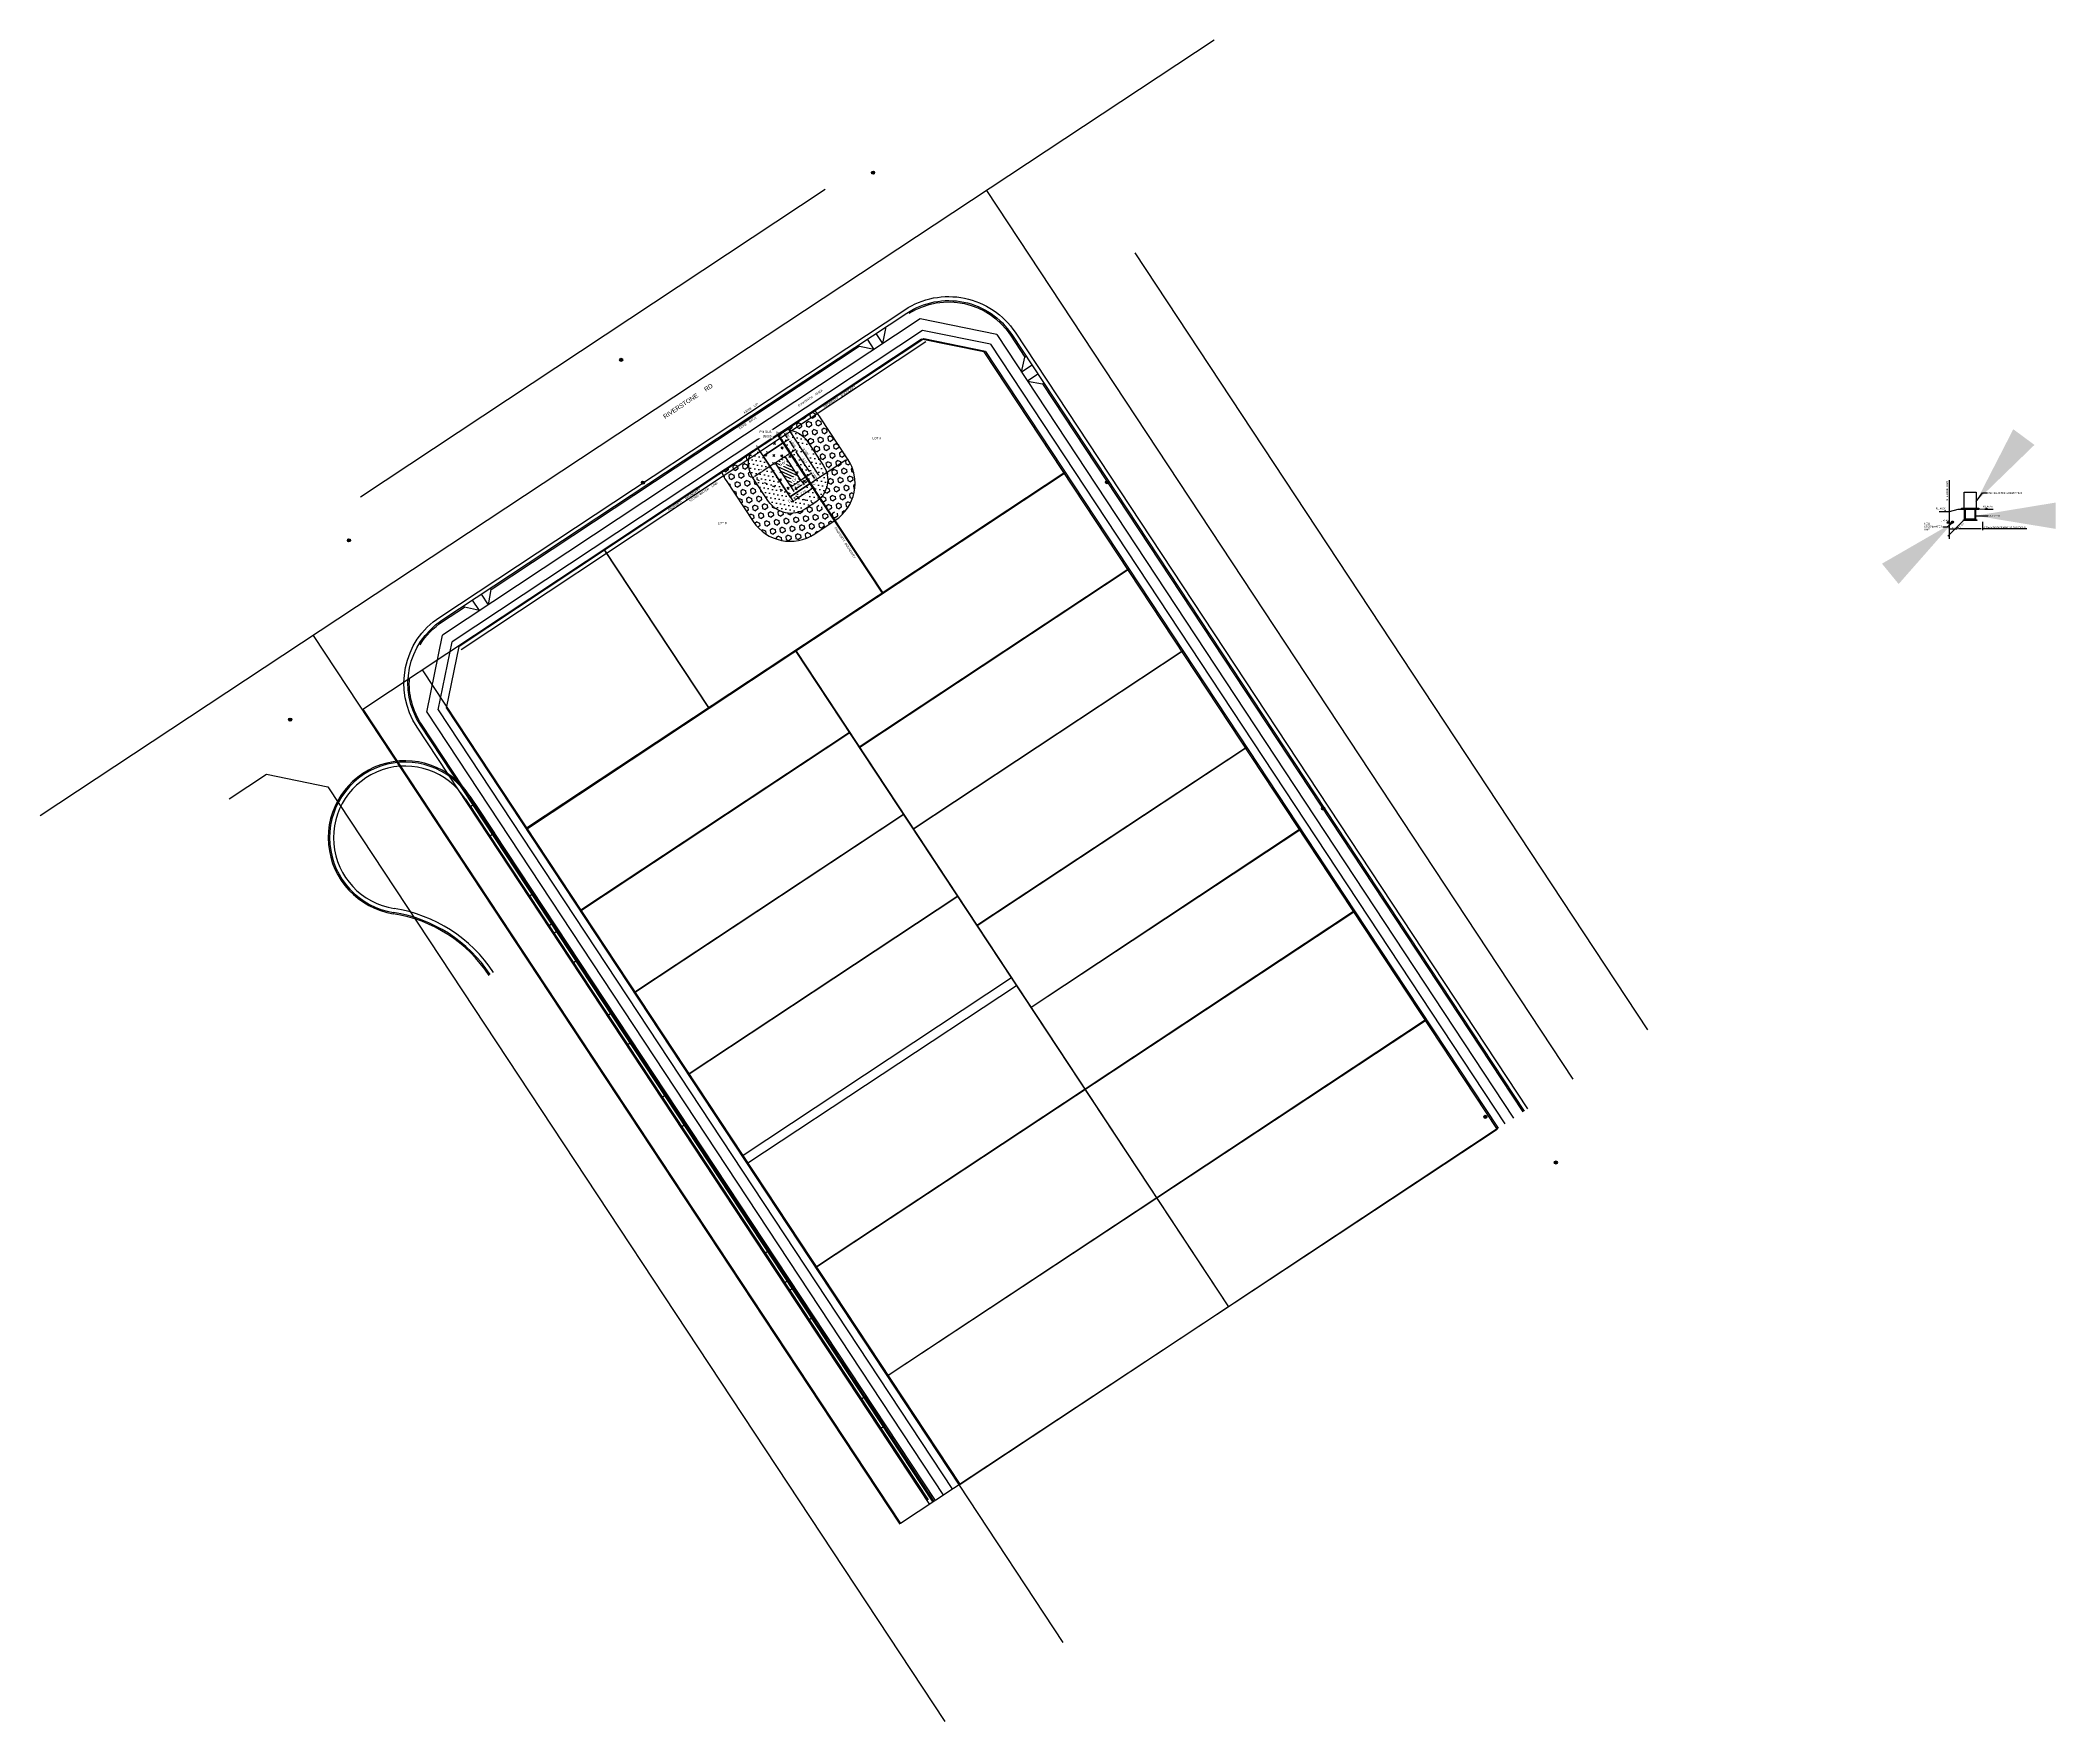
# Model space of a CAD drawing. Header units: metres. Extents: x 302064 to 304096, y 6268242 to 6271990.
# Drawn here: x 302926.8 to 303153.4, y 6268242 to 6268431.1 of the extents above.
import ezdxf

# ---------------------------------------------------------------- set-up
doc = ezdxf.new("R2010")
doc.units = ezdxf.units.M
doc.layers.get('0').update_dxf_attribs({"color": 6})
for name, color, linetype in [('_User Miscellaneous1', 7, 'Continuous'), ('_User Miscellaneous2', 7, 'Continuous'), ('_User Miscellaneous4', 7, 'Continuous'), ('_User Miscellaneous6', 7, 'Continuous'), ('BDY', 252, 'Continuous'), ('DEVELOP', 2, 'Continuous'), ('ROAD_KERB', 253, 'Continuous'), ('ROAD_KERB-BACK', 8, 'Continuous'), ('ROAD_KERB-LIP', 8, 'Continuous'), ('XR01255_CC_DES$0$FOOTPATH', 252, 'Continuous'), ('XR01255_CC_DES$0$PRAM_RAMP', 252, 'Continuous'), ('XR01255_CC_DES$0$ROAD_CONTROL', 252, 'Continuous'), ('XR01255_CC_DES$0$ROAD_KERB', 252, 'Continuous'), ('XR01255_CC_DES$0$ROAD_KERB-BACK', 252, 'Continuous'), ('XR01255_CC_DES$0$ROAD_KERB-LIP', 252, 'Continuous'), ('XR01255_CC_LOT_LAYOUT$0$F_LOT', 252, 'Continuous'), ('XR01255_CC_LOT_LAYOUT$0$ST1_BDY', 252, 'Continuous'), ('XR01255_CC_LOT_LAYOUT$0$ST1_BDY_1', 252, 'Continuous'), ('XR01255_CC_LOT_LAYOUT$0$ST1_LOTS', 252, 'Continuous'), ('XR01255_CC_SURVEY$0$SERVICES-ELECTRICTY', 1, 'Continuous')]:
    doc.layers.add(name, color=color, linetype=linetype)
doc.styles.add('ieISOCP', font='isocp.shx')
doc.styles.get("Standard").update_dxf_attribs({"font": 'arial.ttf'})
doc.dimstyles.new('Annotative', dxfattribs={"dimscale": 0, "dimtxt": 2.5, "dimasz": 2.5, "dimexe": 1.25, "dimexo": 0.625, "dimtad": 1, "dimtxsty": 'Standard', "dimcen": 2.5, "dimadec": 0, "dimazin": 0, "dimtfac": 1, "dimtmove": 0, "dimatfit": 3, "dimfxl": 1, "dimarcsym": 0})
doc.dimstyles.get("Standard").update_dxf_attribs({"dimtxt": 0.18, "dimasz": 0.18, "dimexe": 0.18, "dimexo": 0.0625, "dimgap": 0.09, "dimtad": 0, "dimtih": 1, "dimtoh": 1, "dimdec": 4, "dimzin": 0, "dimdsep": 46, "dimtxsty": 'Standard', "dimcen": 0.09, "dimadec": 0, "dimazin": 0, "dimtfac": 1, "dimtdec": 4, "dimtofl": 0, "dimtmove": 0, "dimatfit": 3, "dimfxl": 1, "dimtolj": 1, "dimtzin": 0, "dimarcsym": 0})

# ---------------------------------------------------------------- blocks, each defined once
blk = doc.blocks.new('A$C6F1F0823')
at = {"layer": 'BDY'}
for p, q in [((3.88, 91.56, 46.5), (66.68, 133.14, 46.5)), ((3.88, 91.56), (66.68, 133.14)), ((73.72, 131.7), (66.68, 133.14)), ((73.72, 131.7), (131.44, 44.3)), ((50.49, 122.43), (62.28, 104.58)), ((82.72, 118.08), (22.31, 78.18)), ((30.98, 109.51), (42.75, 91.68)), ((89.89, 107.23), (59.68, 87.28)), ((52.51, 98.13), (101.23, 24.36)), ((95.97, 98.01), (65.77, 78.06)), ((10.55, 95.98), (71.02, 4.41)), ((3.88, 91.56), (64.35, 0)), ((58.6, 88.91), (28.39, 68.96)), ((100.99, 90.41), (100.99, 90.41)), ((103.14, 87.16), (72.93, 67.21)), ((64.69, 79.69), (34.48, 59.74)), ((107.6, 80.4), (107.6, 80.4)), ((109.23, 77.94), (79.02, 57.99)), ((70.78, 70.47), (40.57, 50.52)), ((115.32, 68.72), (54.9, 28.82)), ((77.39, 60.45), (47.19, 40.5)), ((123.38, 56.51), (62.96, 16.62)), ((131.44, 44.3), (64.35, 0))]:
    blk.add_line(p, q, dxfattribs=at)
at = {"layer": 'ROAD_KERB'}
blk.add_line((15.8, 81.68), (67.83, 2.89), dxfattribs=at)
for points in [[(16.35, 80.84), (18.56, 77.5)], [(16.35, 80.84), (18.56, 77.5)], [(16.35, 80.84), (18.56, 77.5)], [(16.35, 80.84), (18.56, 77.5)], [(16.35, 80.84), (18.56, 77.5)], [(16.35, 80.84), (18.56, 77.5)], [(16.35, 80.84), (18.56, 77.5)], [(16.35, 80.84), (18.56, 77.5)], [(16.35, 80.84), (18.56, 77.5)], [(16.35, 80.84), (18.56, 77.5)], [(16.35, 80.84), (18.56, 77.5)], [(16.35, 80.84), (18.56, 77.5)], [(16.35, 80.84), (18.56, 77.5)], [(16.35, 80.84), (18.56, 77.5)], [(16.35, 80.84), (18.56, 77.5)], [(16.35, 80.84), (18.56, 77.5)], [(16.35, 80.84), (18.56, 77.5)], [(16.35, 80.84), (18.56, 77.5)], [(16.35, 80.84), (18.56, 77.5)], [(16.35, 80.84), (18.56, 77.5)], [(16.35, 80.84), (18.56, 77.5)], [(16.35, 80.84), (18.56, 77.5)], [(16.35, 80.84), (18.56, 77.5)], [(16.35, 80.84), (18.56, 77.5)], [(16.35, 80.84), (18.56, 77.5)], [(16.35, 80.84), (18.56, 77.5)], [(16.35, 80.84), (18.56, 77.5)], [(16.35, 80.84), (18.56, 77.5)], [(16.35, 80.84), (18.56, 77.5)], [(16.35, 80.84), (18.56, 77.5)], [(16.35, 80.84), (18.56, 77.5)], [(16.35, 80.84), (18.56, 77.5)], [(16.35, 80.84), (18.56, 77.5)], [(16.35, 80.84), (18.56, 77.5)], [(16.35, 80.84), (18.56, 77.5)], [(16.35, 80.84), (18.56, 77.5)], [(16.35, 80.84), (18.56, 77.5)], [(16.35, 80.84), (18.56, 77.5)], [(16.35, 80.84), (18.56, 77.5)], [(16.35, 80.84), (18.56, 77.5)], [(16.35, 80.84), (18.56, 77.5)], [(16.35, 80.84), (18.56, 77.5)], [(16.35, 80.84), (18.56, 77.5)], [(16.35, 80.84), (18.56, 77.5)], [(16.35, 80.84), (18.56, 77.5)], [(16.35, 80.84), (18.56, 77.5)], [(16.35, 80.84), (18.56, 77.5)], [(16.35, 80.84), (18.56, 77.5)], [(16.35, 80.84), (18.56, 77.5)], [(16.35, 80.84), (18.56, 77.5)], [(22.99, 70.79), (25.2, 67.45)], [(22.99, 70.79), (25.2, 67.45)], [(22.99, 70.79), (25.2, 67.45)], [(22.99, 70.79), (25.2, 67.45)], [(22.99, 70.79), (25.2, 67.45)], [(22.99, 70.79), (25.2, 67.45)], [(22.99, 70.79), (25.2, 67.45)], [(22.99, 70.79), (25.2, 67.45)], [(22.99, 70.79), (25.2, 67.45)], [(22.99, 70.79), (25.2, 67.45)], [(22.99, 70.79), (25.2, 67.45)], [(22.99, 70.79), (25.2, 67.45)], [(22.99, 70.79), (25.2, 67.45)], [(22.99, 70.79), (25.2, 67.45)], [(22.99, 70.79), (25.2, 67.45)], [(22.99, 70.79), (25.2, 67.45)], [(22.99, 70.79), (25.2, 67.45)], [(22.99, 70.79), (25.2, 67.45)], [(22.99, 70.79), (25.2, 67.45)], [(22.99, 70.79), (25.2, 67.45)], [(22.99, 70.79), (25.2, 67.45)], [(22.99, 70.79), (25.2, 67.45)], [(22.99, 70.79), (25.2, 67.45)], [(22.99, 70.79), (25.2, 67.45)], [(22.99, 70.79), (25.2, 67.45)], [(22.99, 70.79), (25.2, 67.45)], [(22.99, 70.79), (25.2, 67.45)], [(22.99, 70.79), (25.2, 67.45)], [(22.99, 70.79), (25.2, 67.45)], [(22.99, 70.79), (25.2, 67.45)], [(22.99, 70.79), (25.2, 67.45)], [(22.99, 70.79), (25.2, 67.45)], [(22.99, 70.79), (25.2, 67.45)], [(22.99, 70.79), (25.2, 67.45)], [(22.99, 70.79), (25.2, 67.45)], [(22.99, 70.79), (25.2, 67.45)], [(22.99, 70.79), (25.2, 67.45)], [(22.99, 70.79), (25.2, 67.45)], [(22.99, 70.79), (25.2, 67.45)], [(22.99, 70.79), (25.2, 67.45)], [(22.99, 70.79), (25.2, 67.45)], [(22.99, 70.79), (25.2, 67.45)], [(22.99, 70.79), (25.2, 67.45)], [(22.99, 70.79), (25.2, 67.45)], [(22.99, 70.79), (25.2, 67.45)], [(22.99, 70.79), (25.2, 67.45)], [(22.99, 70.79), (25.2, 67.45)], [(22.99, 70.79), (25.2, 67.45)], [(22.99, 70.79), (25.2, 67.45)], [(22.99, 70.79), (25.2, 67.45)], [(25.75, 66.61), (27.95, 63.28)], [(25.75, 66.61), (27.95, 63.28)], [(25.75, 66.61), (27.95, 63.28)], [(25.75, 66.61), (27.95, 63.28)], [(25.75, 66.61), (27.95, 63.28)], [(25.75, 66.61), (27.95, 63.28)], [(25.75, 66.61), (27.95, 63.28)], [(25.75, 66.61), (27.95, 63.28)], [(25.75, 66.61), (27.95, 63.28)], [(25.75, 66.61), (27.95, 63.28)], [(25.75, 66.61), (27.95, 63.28)], [(25.75, 66.61), (27.95, 63.28)], [(25.75, 66.61), (27.95, 63.28)], [(25.75, 66.61), (27.95, 63.28)], [(25.75, 66.61), (27.95, 63.28)], [(25.75, 66.61), (27.95, 63.28)], [(25.75, 66.61), (27.95, 63.28)], [(25.75, 66.61), (27.95, 63.28)], [(25.75, 66.61), (27.95, 63.28)], [(25.75, 66.61), (27.95, 63.28)], [(25.75, 66.61), (27.95, 63.28)], [(25.75, 66.61), (27.95, 63.28)], [(25.75, 66.61), (27.95, 63.28)], [(25.75, 66.61), (27.95, 63.28)], [(25.75, 66.61), (27.95, 63.28)], [(25.75, 66.61), (27.95, 63.28)], [(25.75, 66.61), (27.95, 63.28)], [(25.75, 66.61), (27.95, 63.28)], [(25.75, 66.61), (27.95, 63.28)], [(25.75, 66.61), (27.95, 63.28)], [(25.75, 66.61), (27.95, 63.28)], [(25.75, 66.61), (27.95, 63.28)], [(25.75, 66.61), (27.95, 63.28)], [(25.75, 66.61), (27.95, 63.28)], [(25.75, 66.61), (27.95, 63.28)], [(25.75, 66.61), (27.95, 63.28)], [(25.75, 66.61), (27.95, 63.28)], [(25.75, 66.61), (27.95, 63.28)], [(25.75, 66.61), (27.95, 63.28)], [(25.75, 66.61), (27.95, 63.28)], [(25.75, 66.61), (27.95, 63.28)], [(25.75, 66.61), (27.95, 63.28)], [(25.75, 66.61), (27.95, 63.28)], [(25.75, 66.61), (27.95, 63.28)], [(25.75, 66.61), (27.95, 63.28)], [(25.75, 66.61), (27.95, 63.28)], [(25.75, 66.61), (27.95, 63.28)], [(25.75, 66.61), (27.95, 63.28)], [(25.75, 66.61), (27.95, 63.28)], [(25.75, 66.61), (27.95, 63.28)], [(31.84, 57.39), (34.04, 54.05)], [(31.84, 57.39), (34.04, 54.05)], [(31.84, 57.39), (34.04, 54.05)], [(31.84, 57.39), (34.04, 54.05)], [(31.84, 57.39), (34.04, 54.05)], [(31.84, 57.39), (34.04, 54.05)], [(31.84, 57.39), (34.04, 54.05)], [(31.84, 57.39), (34.04, 54.05)], [(31.84, 57.39), (34.04, 54.05)], [(31.84, 57.39), (34.04, 54.05)], [(31.84, 57.39), (34.04, 54.05)], [(31.84, 57.39), (34.04, 54.05)], [(31.84, 57.39), (34.04, 54.05)], [(31.84, 57.39), (34.04, 54.05)], [(31.84, 57.39), (34.04, 54.05)], [(31.84, 57.39), (34.04, 54.05)], [(31.84, 57.39), (34.04, 54.05)], [(31.84, 57.39), (34.04, 54.05)], [(31.84, 57.39), (34.04, 54.05)], [(31.84, 57.39), (34.04, 54.05)], [(31.84, 57.39), (34.04, 54.05)], [(31.84, 57.39), (34.04, 54.05)], [(31.84, 57.39), (34.04, 54.05)], [(31.84, 57.39), (34.04, 54.05)], [(31.84, 57.39), (34.04, 54.05)], [(31.84, 57.39), (34.04, 54.05)], [(31.84, 57.39), (34.04, 54.05)], [(31.84, 57.39), (34.04, 54.05)], [(31.84, 57.39), (34.04, 54.05)], [(31.84, 57.39), (34.04, 54.05)], [(31.84, 57.39), (34.04, 54.05)], [(31.84, 57.39), (34.04, 54.05)], [(31.84, 57.39), (34.04, 54.05)], [(31.84, 57.39), (34.04, 54.05)], [(31.84, 57.39), (34.04, 54.05)], [(31.84, 57.39), (34.04, 54.05)], [(31.84, 57.39), (34.04, 54.05)], [(31.84, 57.39), (34.04, 54.05)], [(31.84, 57.39), (34.04, 54.05)], [(31.84, 57.39), (34.04, 54.05)], [(31.84, 57.39), (34.04, 54.05)], [(31.84, 57.39), (34.04, 54.05)], [(31.84, 57.39), (34.04, 54.05)], [(31.84, 57.39), (34.04, 54.05)], [(31.84, 57.39), (34.04, 54.05)], [(31.84, 57.39), (34.04, 54.05)], [(31.84, 57.39), (34.04, 54.05)], [(31.84, 57.39), (34.04, 54.05)], [(31.84, 57.39), (34.04, 54.05)], [(31.84, 57.39), (34.04, 54.05)], [(37.93, 48.17), (40.13, 44.83)], [(37.93, 48.17), (40.13, 44.83)], [(37.93, 48.17), (40.13, 44.83)], [(37.93, 48.17), (40.13, 44.83)], [(37.93, 48.17), (40.13, 44.83)], [(37.93, 48.17), (40.13, 44.83)], [(37.93, 48.17), (40.13, 44.83)], [(37.93, 48.17), (40.13, 44.83)], [(37.93, 48.17), (40.13, 44.83)], [(37.93, 48.17), (40.13, 44.83)], [(37.93, 48.17), (40.13, 44.83)], [(37.93, 48.17), (40.13, 44.83)], [(37.93, 48.17), (40.13, 44.83)], [(37.93, 48.17), (40.13, 44.83)], [(37.93, 48.17), (40.13, 44.83)], [(37.93, 48.17), (40.13, 44.83)], [(37.93, 48.17), (40.13, 44.83)], [(37.93, 48.17), (40.13, 44.83)], [(37.93, 48.17), (40.13, 44.83)], [(37.93, 48.17), (40.13, 44.83)], [(37.93, 48.17), (40.13, 44.83)], [(37.93, 48.17), (40.13, 44.83)], [(37.93, 48.17), (40.13, 44.83)], [(37.93, 48.17), (40.13, 44.83)], [(37.93, 48.17), (40.13, 44.83)], [(37.93, 48.17), (40.13, 44.83)], [(37.93, 48.17), (40.13, 44.83)], [(37.93, 48.17), (40.13, 44.83)], [(37.93, 48.17), (40.13, 44.83)], [(37.93, 48.17), (40.13, 44.83)], [(37.93, 48.17), (40.13, 44.83)], [(37.93, 48.17), (40.13, 44.83)], [(37.93, 48.17), (40.13, 44.83)], [(37.93, 48.17), (40.13, 44.83)], [(37.93, 48.17), (40.13, 44.83)], [(37.93, 48.17), (40.13, 44.83)], [(37.93, 48.17), (40.13, 44.83)], [(37.93, 48.17), (40.13, 44.83)], [(37.93, 48.17), (40.13, 44.83)], [(37.93, 48.17), (40.13, 44.83)], [(37.93, 48.17), (40.13, 44.83)], [(37.93, 48.17), (40.13, 44.83)], [(37.93, 48.17), (40.13, 44.83)], [(37.93, 48.17), (40.13, 44.83)], [(37.93, 48.17), (40.13, 44.83)], [(37.93, 48.17), (40.13, 44.83)], [(37.93, 48.17), (40.13, 44.83)], [(37.93, 48.17), (40.13, 44.83)], [(37.93, 48.17), (40.13, 44.83)], [(37.93, 48.17), (40.13, 44.83)], [(49.5, 30.65), (51.7, 27.31)], [(49.5, 30.65), (51.7, 27.31)], [(49.5, 30.65), (51.7, 27.31)], [(49.5, 30.65), (51.7, 27.31)], [(49.5, 30.65), (51.7, 27.31)], [(49.5, 30.65), (51.7, 27.31)], [(49.5, 30.65), (51.7, 27.31)], [(49.5, 30.65), (51.7, 27.31)], [(49.5, 30.65), (51.7, 27.31)], [(49.5, 30.65), (51.7, 27.31)], [(49.5, 30.65), (51.7, 27.31)], [(49.5, 30.65), (51.7, 27.31)], [(49.5, 30.65), (51.7, 27.31)], [(49.5, 30.65), (51.7, 27.31)], [(49.5, 30.65), (51.7, 27.31)], [(49.5, 30.65), (51.7, 27.31)], [(49.5, 30.65), (51.7, 27.31)], [(49.5, 30.65), (51.7, 27.31)], [(49.5, 30.65), (51.7, 27.31)], [(49.5, 30.65), (51.7, 27.31)], [(49.5, 30.65), (51.7, 27.31)], [(49.5, 30.65), (51.7, 27.31)], [(52.26, 26.48), (54.46, 23.14)], [(52.26, 26.48), (54.46, 23.14)], [(52.26, 26.48), (54.46, 23.14)], [(52.26, 26.48), (54.46, 23.14)], [(52.26, 26.48), (54.46, 23.14)], [(52.26, 26.48), (54.46, 23.14)], [(52.26, 26.48), (54.46, 23.14)], [(52.26, 26.48), (54.46, 23.14)], [(52.26, 26.48), (54.46, 23.14)], [(52.26, 26.48), (54.46, 23.14)], [(52.26, 26.48), (54.46, 23.14)], [(52.26, 26.48), (54.46, 23.14)], [(52.26, 26.48), (54.46, 23.14)], [(52.26, 26.48), (54.46, 23.14)], [(52.26, 26.48), (54.46, 23.14)], [(52.26, 26.48), (54.46, 23.14)], [(52.26, 26.48), (54.46, 23.14)], [(52.26, 26.48), (54.46, 23.14)], [(52.26, 26.48), (54.46, 23.14)], [(52.26, 26.48), (54.46, 23.14)], [(52.26, 26.48), (54.46, 23.14)], [(52.26, 26.48), (54.46, 23.14)], [(60.32, 14.27), (62.52, 10.93)], [(60.32, 14.27), (62.52, 10.93)], [(60.32, 14.27), (62.52, 10.93)], [(60.32, 14.27), (62.52, 10.93)], [(60.32, 14.27), (62.52, 10.93)], [(60.32, 14.27), (62.52, 10.93)], [(60.32, 14.27), (62.52, 10.93)]]:
    blk.add_lwpolyline(points, dxfattribs=at)
for centre, radius, start, end in [((8.65, 77.09), 8.5, 32.6185, 261.1013), ((4.86, 52.88), 16, 33.4393, 81.1013)]:
    blk.add_arc(centre, radius, start, end, dxfattribs=at)
at = {"layer": 'ROAD_KERB-BACK'}
blk.add_line((15.93, 81.76), (68.23, 2.56), dxfattribs=at)
for points in [[(16.38, 80.86), (16.63, 80.42)], [(16.38, 80.86), (16.63, 80.42)], [(16.38, 80.86), (16.63, 80.42)], [(16.38, 80.86), (16.63, 80.42)], [(16.38, 80.86), (16.63, 80.42)], [(16.38, 80.86), (16.63, 80.42)], [(16.38, 80.86), (16.63, 80.42)], [(16.38, 80.86), (16.63, 80.42)], [(16.38, 80.86), (16.63, 80.42)], [(16.38, 80.86), (16.63, 80.42)], [(16.38, 80.86), (16.63, 80.42)], [(16.38, 80.86), (16.63, 80.42)], [(16.38, 80.86), (16.63, 80.42)], [(16.38, 80.86), (16.63, 80.42)], [(16.38, 80.86), (16.63, 80.42)], [(16.38, 80.86), (16.63, 80.42)], [(16.38, 80.86), (16.63, 80.42)], [(16.38, 80.86), (16.63, 80.42)], [(16.38, 80.86), (16.63, 80.42)], [(16.38, 80.86), (16.63, 80.42)], [(16.38, 80.86), (16.63, 80.42)], [(16.38, 80.86), (16.63, 80.42)], [(16.38, 80.86), (16.63, 80.42)], [(16.38, 80.86), (16.63, 80.42)], [(16.38, 80.86), (16.63, 80.42)], [(16.38, 80.86), (16.63, 80.42)], [(16.38, 80.86), (16.63, 80.42)], [(16.38, 80.86), (16.63, 80.42)], [(16.38, 80.86), (16.63, 80.42)], [(16.38, 80.86), (16.63, 80.42)], [(16.38, 80.86), (16.63, 80.42)], [(16.38, 80.86), (16.63, 80.42)], [(16.38, 80.86), (16.63, 80.42)], [(16.38, 80.86), (16.63, 80.42)], [(16.38, 80.86), (16.63, 80.42)], [(16.38, 80.86), (16.63, 80.42)], [(16.38, 80.86), (16.63, 80.42)], [(16.38, 80.86), (16.63, 80.42)], [(16.38, 80.86), (16.63, 80.42)], [(16.38, 80.86), (16.63, 80.42)], [(16.38, 80.86), (16.63, 80.42)], [(16.38, 80.86), (16.63, 80.42)], [(16.38, 80.86), (16.63, 80.42)], [(16.38, 80.86), (16.63, 80.42)], [(16.38, 80.86), (16.63, 80.42)], [(16.38, 80.86), (16.63, 80.42)], [(16.38, 80.86), (16.63, 80.42)], [(16.38, 80.86), (16.63, 80.42)], [(16.38, 80.86), (16.63, 80.42)], [(16.38, 80.86), (16.63, 80.42)], [(16.48, 80.92), (18.68, 77.59)], [(16.48, 80.92), (18.68, 77.59)], [(16.48, 80.92), (18.68, 77.59)], [(16.48, 80.92), (18.68, 77.59)], [(16.48, 80.92), (18.68, 77.59)], [(16.48, 80.92), (18.68, 77.59)], [(16.48, 80.92), (18.68, 77.59)], [(16.48, 80.92), (18.68, 77.59)], [(16.48, 80.92), (18.68, 77.59)], [(16.48, 80.92), (18.68, 77.59)], [(16.48, 80.92), (18.68, 77.59)], [(16.48, 80.92), (18.68, 77.59)], [(16.48, 80.92), (18.68, 77.59)], [(16.48, 80.92), (18.68, 77.59)], [(16.48, 80.92), (18.68, 77.59)], [(16.48, 80.92), (18.68, 77.59)], [(16.48, 80.92), (18.68, 77.59)], [(16.48, 80.92), (18.68, 77.59)], [(16.48, 80.92), (18.68, 77.59)], [(16.48, 80.92), (18.68, 77.59)], [(16.48, 80.92), (18.68, 77.59)], [(16.48, 80.92), (18.68, 77.59)], [(16.48, 80.92), (18.68, 77.59)], [(16.48, 80.92), (18.68, 77.59)], [(16.48, 80.92), (18.68, 77.59)], [(16.48, 80.92), (18.68, 77.59)], [(16.48, 80.92), (18.68, 77.59)], [(16.48, 80.92), (18.68, 77.59)], [(16.48, 80.92), (18.68, 77.59)], [(16.48, 80.92), (18.68, 77.59)], [(16.48, 80.92), (18.68, 77.59)], [(16.48, 80.92), (18.68, 77.59)], [(16.48, 80.92), (18.68, 77.59)], [(16.48, 80.92), (18.68, 77.59)], [(16.48, 80.92), (18.68, 77.59)], [(16.48, 80.92), (18.68, 77.59)], [(16.48, 80.92), (18.68, 77.59)], [(16.48, 80.92), (18.68, 77.59)], [(16.48, 80.92), (18.68, 77.59)], [(16.48, 80.92), (18.68, 77.59)], [(16.48, 80.92), (18.68, 77.59)], [(16.48, 80.92), (18.68, 77.59)], [(16.48, 80.92), (18.68, 77.59)], [(16.48, 80.92), (18.68, 77.59)], [(16.48, 80.92), (18.68, 77.59)], [(16.48, 80.92), (18.68, 77.59)], [(16.48, 80.92), (18.68, 77.59)], [(16.48, 80.92), (18.68, 77.59)], [(16.48, 80.92), (18.68, 77.59)], [(16.48, 80.92), (18.68, 77.59)], [(16.63, 80.42), (16.76, 80.51)], [(16.63, 80.42), (16.76, 80.51)], [(16.63, 80.42), (16.76, 80.51)], [(16.63, 80.42), (16.76, 80.51)], [(16.63, 80.42), (16.76, 80.51)], [(16.63, 80.42), (16.76, 80.51)], [(16.63, 80.42), (16.76, 80.51)], [(16.63, 80.42), (16.76, 80.51)], [(16.63, 80.42), (16.76, 80.51)], [(16.63, 80.42), (16.76, 80.51)], [(16.63, 80.42), (16.76, 80.51)], [(16.63, 80.42), (16.76, 80.51)], [(16.63, 80.42), (16.76, 80.51)], [(16.63, 80.42), (16.76, 80.51)], [(16.63, 80.42), (16.76, 80.51)], [(16.63, 80.42), (16.76, 80.51)], [(16.63, 80.42), (16.76, 80.51)], [(16.63, 80.42), (16.76, 80.51)], [(16.63, 80.42), (16.76, 80.51)], [(16.63, 80.42), (16.76, 80.51)], [(16.63, 80.42), (16.76, 80.51)], [(16.63, 80.42), (16.76, 80.51)], [(16.63, 80.42), (16.76, 80.51)], [(16.63, 80.42), (16.76, 80.51)], [(16.63, 80.42), (16.76, 80.51)], [(16.63, 80.42), (16.76, 80.51)], [(16.63, 80.42), (16.76, 80.51)], [(16.63, 80.42), (16.76, 80.51)], [(16.63, 80.42), (16.76, 80.51)], [(16.63, 80.42), (16.76, 80.51)], [(16.63, 80.42), (16.76, 80.51)], [(16.63, 80.42), (16.76, 80.51)], [(16.63, 80.42), (16.76, 80.51)], [(16.63, 80.42), (16.76, 80.51)], [(16.63, 80.42), (16.76, 80.51)], [(16.63, 80.42), (16.76, 80.51)], [(16.63, 80.42), (16.76, 80.51)], [(16.63, 80.42), (16.76, 80.51)], [(16.63, 80.42), (16.76, 80.51)], [(16.63, 80.42), (16.76, 80.51)], [(16.63, 80.42), (16.76, 80.51)], [(16.63, 80.42), (16.76, 80.51)], [(16.63, 80.42), (16.76, 80.51)], [(16.63, 80.42), (16.76, 80.51)], [(16.63, 80.42), (16.76, 80.51)], [(16.63, 80.42), (16.76, 80.51)], [(16.63, 80.42), (16.76, 80.51)], [(16.63, 80.42), (16.76, 80.51)], [(16.63, 80.42), (16.76, 80.51)], [(16.63, 80.42), (16.76, 80.51)], [(18.28, 77.92), (18.41, 78)], [(18.28, 77.92), (18.41, 78)], [(18.28, 77.92), (18.41, 78)], [(18.28, 77.92), (18.41, 78)], [(18.28, 77.92), (18.41, 78)], [(18.28, 77.92), (18.41, 78)], [(18.28, 77.92), (18.41, 78)], [(18.28, 77.92), (18.41, 78)], [(18.28, 77.92), (18.41, 78)], [(18.28, 77.92), (18.41, 78)], [(18.28, 77.92), (18.41, 78)], [(18.28, 77.92), (18.41, 78)], [(18.28, 77.92), (18.41, 78)], [(18.28, 77.92), (18.41, 78)], [(18.28, 77.92), (18.41, 78)], [(18.28, 77.92), (18.41, 78)], [(18.28, 77.92), (18.41, 78)], [(18.28, 77.92), (18.41, 78)], [(18.28, 77.92), (18.41, 78)], [(18.28, 77.92), (18.41, 78)], [(18.28, 77.92), (18.41, 78)], [(18.28, 77.92), (18.41, 78)], [(18.28, 77.92), (18.41, 78)], [(18.28, 77.92), (18.41, 78)], [(18.28, 77.92), (18.41, 78)], [(18.28, 77.92), (18.41, 78)], [(18.28, 77.92), (18.41, 78)], [(18.28, 77.92), (18.41, 78)], [(18.28, 77.92), (18.41, 78)], [(18.28, 77.92), (18.41, 78)], [(18.28, 77.92), (18.41, 78)], [(18.28, 77.92), (18.41, 78)], [(18.28, 77.92), (18.41, 78)], [(18.28, 77.92), (18.41, 78)], [(18.28, 77.92), (18.41, 78)], [(18.28, 77.92), (18.41, 78)], [(18.28, 77.92), (18.41, 78)], [(18.28, 77.92), (18.41, 78)], [(18.28, 77.92), (18.41, 78)], [(18.28, 77.92), (18.41, 78)], [(18.28, 77.92), (18.41, 78)], [(18.28, 77.92), (18.41, 78)], [(18.28, 77.92), (18.41, 78)], [(18.28, 77.92), (18.41, 78)], [(18.28, 77.92), (18.41, 78)], [(18.28, 77.92), (18.41, 78)], [(18.28, 77.92), (18.41, 78)], [(18.28, 77.92), (18.41, 78)], [(18.28, 77.92), (18.41, 78)], [(18.28, 77.92), (18.41, 78)], [(18.28, 77.92), (18.58, 77.52)], [(18.28, 77.92), (18.58, 77.52)], [(18.28, 77.92), (18.58, 77.52)], [(18.28, 77.92), (18.58, 77.52)], [(18.28, 77.92), (18.58, 77.52)], [(18.28, 77.92), (18.58, 77.52)], [(18.28, 77.92), (18.58, 77.52)], [(18.28, 77.92), (18.58, 77.52)], [(18.28, 77.92), (18.58, 77.52)], [(18.28, 77.92), (18.58, 77.52)], [(18.28, 77.92), (18.58, 77.52)], [(18.28, 77.92), (18.58, 77.52)], [(18.28, 77.92), (18.58, 77.52)], [(18.28, 77.92), (18.58, 77.52)], [(18.28, 77.92), (18.58, 77.52)], [(18.28, 77.92), (18.58, 77.52)], [(18.28, 77.92), (18.58, 77.52)], [(18.28, 77.92), (18.58, 77.52)], [(18.28, 77.92), (18.58, 77.52)], [(18.28, 77.92), (18.58, 77.52)], [(18.28, 77.92), (18.58, 77.52)], [(18.28, 77.92), (18.58, 77.52)], [(18.28, 77.92), (18.58, 77.52)], [(18.28, 77.92), (18.58, 77.52)], [(18.28, 77.92), (18.58, 77.52)], [(18.28, 77.92), (18.58, 77.52)], [(18.28, 77.92), (18.58, 77.52)], [(18.28, 77.92), (18.58, 77.52)], [(18.28, 77.92), (18.58, 77.52)], [(18.28, 77.92), (18.58, 77.52)], [(18.28, 77.92), (18.58, 77.52)], [(18.28, 77.92), (18.58, 77.52)], [(18.28, 77.92), (18.58, 77.52)], [(18.28, 77.92), (18.58, 77.52)], [(18.28, 77.92), (18.58, 77.52)], [(18.28, 77.92), (18.58, 77.52)], [(18.28, 77.92), (18.58, 77.52)], [(18.28, 77.92), (18.58, 77.52)], [(18.28, 77.92), (18.58, 77.52)], [(18.28, 77.92), (18.58, 77.52)], [(18.28, 77.92), (18.58, 77.52)], [(18.28, 77.92), (18.58, 77.52)], [(18.28, 77.92), (18.58, 77.52)], [(18.28, 77.92), (18.58, 77.52)], [(18.28, 77.92), (18.58, 77.52)], [(18.28, 77.92), (18.58, 77.52)], [(18.28, 77.92), (18.58, 77.52)], [(18.28, 77.92), (18.58, 77.52)], [(18.28, 77.92), (18.58, 77.52)], [(18.28, 77.92), (18.58, 77.52)], [(23.02, 70.8), (23.27, 70.37)], [(23.02, 70.8), (23.27, 70.37)], [(23.02, 70.8), (23.27, 70.37)], [(23.02, 70.8), (23.27, 70.37)], [(23.02, 70.8), (23.27, 70.37)], [(23.02, 70.8), (23.27, 70.37)], [(23.02, 70.8), (23.27, 70.37)], [(23.02, 70.8), (23.27, 70.37)], [(23.02, 70.8), (23.27, 70.37)], [(23.02, 70.8), (23.27, 70.37)], [(23.02, 70.8), (23.27, 70.37)], [(23.02, 70.8), (23.27, 70.37)], [(23.02, 70.8), (23.27, 70.37)], [(23.02, 70.8), (23.27, 70.37)], [(23.02, 70.8), (23.27, 70.37)], [(23.02, 70.8), (23.27, 70.37)], [(23.02, 70.8), (23.27, 70.37)], [(23.02, 70.8), (23.27, 70.37)], [(23.02, 70.8), (23.27, 70.37)], [(23.02, 70.8), (23.27, 70.37)], [(23.02, 70.8), (23.27, 70.37)], [(23.02, 70.8), (23.27, 70.37)], [(23.02, 70.8), (23.27, 70.37)], [(23.02, 70.8), (23.27, 70.37)], [(23.02, 70.8), (23.27, 70.37)], [(23.02, 70.8), (23.27, 70.37)], [(23.02, 70.8), (23.27, 70.37)], [(23.02, 70.8), (23.27, 70.37)], [(23.02, 70.8), (23.27, 70.37)], [(23.02, 70.8), (23.27, 70.37)], [(23.02, 70.8), (23.27, 70.37)], [(23.02, 70.8), (23.27, 70.37)], [(23.02, 70.8), (23.27, 70.37)], [(23.02, 70.8), (23.27, 70.37)], [(23.02, 70.8), (23.27, 70.37)], [(23.02, 70.8), (23.27, 70.37)], [(23.02, 70.8), (23.27, 70.37)], [(23.02, 70.8), (23.27, 70.37)], [(23.02, 70.8), (23.27, 70.37)], [(23.02, 70.8), (23.27, 70.37)], [(23.02, 70.8), (23.27, 70.37)], [(23.02, 70.8), (23.27, 70.37)], [(23.02, 70.8), (23.27, 70.37)], [(23.02, 70.8), (23.27, 70.37)], [(23.02, 70.8), (23.27, 70.37)], [(23.02, 70.8), (23.27, 70.37)], [(23.02, 70.8), (23.27, 70.37)], [(23.02, 70.8), (23.27, 70.37)], [(23.02, 70.8), (23.27, 70.37)], [(23.02, 70.8), (23.27, 70.37)], [(23.12, 70.87), (25.32, 67.53)], [(23.12, 70.87), (25.32, 67.53)], [(23.12, 70.87), (25.32, 67.53)], [(23.12, 70.87), (25.32, 67.53)], [(23.12, 70.87), (25.32, 67.53)], [(23.12, 70.87), (25.32, 67.53)], [(23.12, 70.87), (25.32, 67.53)], [(23.12, 70.87), (25.32, 67.53)], [(23.12, 70.87), (25.32, 67.53)], [(23.12, 70.87), (25.32, 67.53)], [(23.12, 70.87), (25.32, 67.53)], [(23.12, 70.87), (25.32, 67.53)], [(23.12, 70.87), (25.32, 67.53)], [(23.12, 70.87), (25.32, 67.53)], [(23.12, 70.87), (25.32, 67.53)], [(23.12, 70.87), (25.32, 67.53)], [(23.12, 70.87), (25.32, 67.53)], [(23.12, 70.87), (25.32, 67.53)], [(23.12, 70.87), (25.32, 67.53)], [(23.12, 70.87), (25.32, 67.53)], [(23.12, 70.87), (25.32, 67.53)], [(23.12, 70.87), (25.32, 67.53)], [(23.12, 70.87), (25.32, 67.53)], [(23.12, 70.87), (25.32, 67.53)], [(23.12, 70.87), (25.32, 67.53)], [(23.12, 70.87), (25.32, 67.53)], [(23.12, 70.87), (25.32, 67.53)], [(23.12, 70.87), (25.32, 67.53)], [(23.12, 70.87), (25.32, 67.53)], [(23.12, 70.87), (25.32, 67.53)], [(23.12, 70.87), (25.32, 67.53)], [(23.12, 70.87), (25.32, 67.53)], [(23.12, 70.87), (25.32, 67.53)], [(23.12, 70.87), (25.32, 67.53)], [(23.12, 70.87), (25.32, 67.53)], [(23.12, 70.87), (25.32, 67.53)], [(23.12, 70.87), (25.32, 67.53)], [(23.12, 70.87), (25.32, 67.53)], [(23.12, 70.87), (25.32, 67.53)], [(23.12, 70.87), (25.32, 67.53)], [(23.12, 70.87), (25.32, 67.53)], [(23.12, 70.87), (25.32, 67.53)], [(23.12, 70.87), (25.32, 67.53)], [(23.12, 70.87), (25.32, 67.53)], [(23.12, 70.87), (25.32, 67.53)], [(23.12, 70.87), (25.32, 67.53)], [(23.12, 70.87), (25.32, 67.53)], [(23.12, 70.87), (25.32, 67.53)], [(23.12, 70.87), (25.32, 67.53)], [(23.12, 70.87), (25.32, 67.53)], [(23.27, 70.37), (23.4, 70.45)], [(23.27, 70.37), (23.4, 70.45)], [(23.27, 70.37), (23.4, 70.45)], [(23.27, 70.37), (23.4, 70.45)], [(23.27, 70.37), (23.4, 70.45)], [(23.27, 70.37), (23.4, 70.45)], [(23.27, 70.37), (23.4, 70.45)], [(23.27, 70.37), (23.4, 70.45)], [(23.27, 70.37), (23.4, 70.45)], [(23.27, 70.37), (23.4, 70.45)], [(23.27, 70.37), (23.4, 70.45)], [(23.27, 70.37), (23.4, 70.45)], [(23.27, 70.37), (23.4, 70.45)], [(23.27, 70.37), (23.4, 70.45)], [(23.27, 70.37), (23.4, 70.45)], [(23.27, 70.37), (23.4, 70.45)], [(23.27, 70.37), (23.4, 70.45)], [(23.27, 70.37), (23.4, 70.45)], [(23.27, 70.37), (23.4, 70.45)], [(23.27, 70.37), (23.4, 70.45)], [(23.27, 70.37), (23.4, 70.45)], [(23.27, 70.37), (23.4, 70.45)], [(23.27, 70.37), (23.4, 70.45)], [(23.27, 70.37), (23.4, 70.45)], [(23.27, 70.37), (23.4, 70.45)], [(23.27, 70.37), (23.4, 70.45)], [(23.27, 70.37), (23.4, 70.45)], [(23.27, 70.37), (23.4, 70.45)], [(23.27, 70.37), (23.4, 70.45)], [(23.27, 70.37), (23.4, 70.45)], [(23.27, 70.37), (23.4, 70.45)], [(23.27, 70.37), (23.4, 70.45)], [(23.27, 70.37), (23.4, 70.45)], [(23.27, 70.37), (23.4, 70.45)], [(23.27, 70.37), (23.4, 70.45)], [(23.27, 70.37), (23.4, 70.45)], [(23.27, 70.37), (23.4, 70.45)], [(23.27, 70.37), (23.4, 70.45)], [(23.27, 70.37), (23.4, 70.45)], [(23.27, 70.37), (23.4, 70.45)], [(23.27, 70.37), (23.4, 70.45)], [(23.27, 70.37), (23.4, 70.45)], [(23.27, 70.37), (23.4, 70.45)], [(23.27, 70.37), (23.4, 70.45)], [(23.27, 70.37), (23.4, 70.45)], [(23.27, 70.37), (23.4, 70.45)], [(23.27, 70.37), (23.4, 70.45)], [(23.27, 70.37), (23.4, 70.45)], [(23.27, 70.37), (23.4, 70.45)], [(23.27, 70.37), (23.4, 70.45)], [(24.92, 67.87), (25.05, 67.95)], [(24.92, 67.87), (25.05, 67.95)], [(24.92, 67.87), (25.05, 67.95)], [(24.92, 67.87), (25.05, 67.95)], [(24.92, 67.87), (25.05, 67.95)], [(24.92, 67.87), (25.05, 67.95)], [(24.92, 67.87), (25.05, 67.95)], [(24.92, 67.87), (25.05, 67.95)], [(24.92, 67.87), (25.05, 67.95)], [(24.92, 67.87), (25.05, 67.95)], [(24.92, 67.87), (25.05, 67.95)], [(24.92, 67.87), (25.05, 67.95)], [(24.92, 67.87), (25.05, 67.95)], [(24.92, 67.87), (25.05, 67.95)], [(24.92, 67.87), (25.05, 67.95)], [(24.92, 67.87), (25.05, 67.95)], [(24.92, 67.87), (25.05, 67.95)], [(24.92, 67.87), (25.05, 67.95)], [(24.92, 67.87), (25.05, 67.95)], [(24.92, 67.87), (25.05, 67.95)], [(24.92, 67.87), (25.05, 67.95)], [(24.92, 67.87), (25.05, 67.95)], [(24.92, 67.87), (25.05, 67.95)], [(24.92, 67.87), (25.05, 67.95)], [(24.92, 67.87), (25.05, 67.95)], [(24.92, 67.87), (25.05, 67.95)], [(24.92, 67.87), (25.05, 67.95)], [(24.92, 67.87), (25.05, 67.95)], [(24.92, 67.87), (25.05, 67.95)], [(24.92, 67.87), (25.05, 67.95)], [(24.92, 67.87), (25.05, 67.95)], [(24.92, 67.87), (25.05, 67.95)], [(24.92, 67.87), (25.05, 67.95)], [(24.92, 67.87), (25.05, 67.95)], [(24.92, 67.87), (25.05, 67.95)], [(24.92, 67.87), (25.05, 67.95)], [(24.92, 67.87), (25.05, 67.95)], [(24.92, 67.87), (25.05, 67.95)], [(24.92, 67.87), (25.05, 67.95)], [(24.92, 67.87), (25.05, 67.95)], [(24.92, 67.87), (25.05, 67.95)], [(24.92, 67.87), (25.05, 67.95)], [(24.92, 67.87), (25.05, 67.95)], [(24.92, 67.87), (25.05, 67.95)], [(24.92, 67.87), (25.05, 67.95)], [(24.92, 67.87), (25.05, 67.95)], [(24.92, 67.87), (25.05, 67.95)], [(24.92, 67.87), (25.05, 67.95)], [(24.92, 67.87), (25.05, 67.95)], [(24.92, 67.87), (25.05, 67.95)], [(24.92, 67.87), (25.22, 67.46)], [(24.92, 67.87), (25.22, 67.46)], [(24.92, 67.87), (25.22, 67.46)], [(24.92, 67.87), (25.22, 67.46)], [(24.92, 67.87), (25.22, 67.46)], [(24.92, 67.87), (25.22, 67.46)], [(24.92, 67.87), (25.22, 67.46)], [(24.92, 67.87), (25.22, 67.46)], [(24.92, 67.87), (25.22, 67.46)], [(24.92, 67.87), (25.22, 67.46)], [(24.92, 67.87), (25.22, 67.46)], [(24.92, 67.87), (25.22, 67.46)], [(24.92, 67.87), (25.22, 67.46)], [(24.92, 67.87), (25.22, 67.46)], [(24.92, 67.87), (25.22, 67.46)], [(24.92, 67.87), (25.22, 67.46)], [(24.92, 67.87), (25.22, 67.46)], [(24.92, 67.87), (25.22, 67.46)], [(24.92, 67.87), (25.22, 67.46)], [(24.92, 67.87), (25.22, 67.46)], [(24.92, 67.87), (25.22, 67.46)], [(24.92, 67.87), (25.22, 67.46)], [(24.92, 67.87), (25.22, 67.46)], [(24.92, 67.87), (25.22, 67.46)], [(24.92, 67.87), (25.22, 67.46)], [(24.92, 67.87), (25.22, 67.46)], [(24.92, 67.87), (25.22, 67.46)], [(24.92, 67.87), (25.22, 67.46)], [(24.92, 67.87), (25.22, 67.46)], [(24.92, 67.87), (25.22, 67.46)], [(24.92, 67.87), (25.22, 67.46)], [(24.92, 67.87), (25.22, 67.46)], [(24.92, 67.87), (25.22, 67.46)], [(24.92, 67.87), (25.22, 67.46)], [(24.92, 67.87), (25.22, 67.46)], [(24.92, 67.87), (25.22, 67.46)], [(24.92, 67.87), (25.22, 67.46)], [(24.92, 67.87), (25.22, 67.46)], [(24.92, 67.87), (25.22, 67.46)], [(24.92, 67.87), (25.22, 67.46)], [(24.92, 67.87), (25.22, 67.46)], [(24.92, 67.87), (25.22, 67.46)], [(24.92, 67.87), (25.22, 67.46)], [(24.92, 67.87), (25.22, 67.46)], [(24.92, 67.87), (25.22, 67.46)], [(24.92, 67.87), (25.22, 67.46)], [(24.92, 67.87), (25.22, 67.46)], [(24.92, 67.87), (25.22, 67.46)], [(24.92, 67.87), (25.22, 67.46)], [(24.92, 67.87), (25.22, 67.46)], [(25.77, 66.63), (26.03, 66.2)], [(25.77, 66.63), (26.03, 66.2)], [(25.77, 66.63), (26.03, 66.2)], [(25.77, 66.63), (26.03, 66.2)], [(25.77, 66.63), (26.03, 66.2)], [(25.77, 66.63), (26.03, 66.2)], [(25.77, 66.63), (26.03, 66.2)], [(25.77, 66.63), (26.03, 66.2)], [(25.77, 66.63), (26.03, 66.2)], [(25.77, 66.63), (26.03, 66.2)], [(25.77, 66.63), (26.03, 66.2)], [(25.77, 66.63), (26.03, 66.2)], [(25.77, 66.63), (26.03, 66.2)], [(25.77, 66.63), (26.03, 66.2)], [(25.77, 66.63), (26.03, 66.2)], [(25.77, 66.63), (26.03, 66.2)], [(25.77, 66.63), (26.03, 66.2)], [(25.77, 66.63), (26.03, 66.2)], [(25.77, 66.63), (26.03, 66.2)], [(25.77, 66.63), (26.03, 66.2)], [(25.77, 66.63), (26.03, 66.2)], [(25.77, 66.63), (26.03, 66.2)], [(25.77, 66.63), (26.03, 66.2)], [(25.77, 66.63), (26.03, 66.2)], [(25.77, 66.63), (26.03, 66.2)], [(25.77, 66.63), (26.03, 66.2)], [(25.77, 66.63), (26.03, 66.2)], [(25.77, 66.63), (26.03, 66.2)], [(25.77, 66.63), (26.03, 66.2)], [(25.77, 66.63), (26.03, 66.2)], [(25.77, 66.63), (26.03, 66.2)], [(25.77, 66.63), (26.03, 66.2)], [(25.77, 66.63), (26.03, 66.2)], [(25.77, 66.63), (26.03, 66.2)], [(25.77, 66.63), (26.03, 66.2)], [(25.77, 66.63), (26.03, 66.2)], [(25.77, 66.63), (26.03, 66.2)], [(25.77, 66.63), (26.03, 66.2)], [(25.77, 66.63), (26.03, 66.2)], [(25.77, 66.63), (26.03, 66.2)], [(25.77, 66.63), (26.03, 66.2)], [(25.77, 66.63), (26.03, 66.2)], [(25.77, 66.63), (26.03, 66.2)], [(25.77, 66.63), (26.03, 66.2)], [(25.77, 66.63), (26.03, 66.2)], [(25.77, 66.63), (26.03, 66.2)], [(25.77, 66.63), (26.03, 66.2)], [(25.77, 66.63), (26.03, 66.2)], [(25.77, 66.63), (26.03, 66.2)], [(25.77, 66.63), (26.03, 66.2)], [(25.87, 66.7), (28.08, 63.36)], [(25.87, 66.7), (28.08, 63.36)], [(25.87, 66.7), (28.08, 63.36)], [(25.87, 66.7), (28.08, 63.36)], [(25.87, 66.7), (28.08, 63.36)], [(25.87, 66.7), (28.08, 63.36)], [(25.87, 66.7), (28.08, 63.36)], [(25.87, 66.7), (28.08, 63.36)], [(25.87, 66.7), (28.08, 63.36)], [(25.87, 66.7), (28.08, 63.36)], [(25.87, 66.7), (28.08, 63.36)], [(25.87, 66.7), (28.08, 63.36)], [(25.87, 66.7), (28.08, 63.36)], [(25.87, 66.7), (28.08, 63.36)], [(25.87, 66.7), (28.08, 63.36)], [(25.87, 66.7), (28.08, 63.36)], [(25.87, 66.7), (28.08, 63.36)], [(25.87, 66.7), (28.08, 63.36)], [(25.87, 66.7), (28.08, 63.36)], [(25.87, 66.7), (28.08, 63.36)], [(25.87, 66.7), (28.08, 63.36)], [(25.87, 66.7), (28.08, 63.36)], [(25.87, 66.7), (28.08, 63.36)], [(25.87, 66.7), (28.08, 63.36)], [(25.87, 66.7), (28.08, 63.36)], [(25.87, 66.7), (28.08, 63.36)], [(25.87, 66.7), (28.08, 63.36)], [(25.87, 66.7), (28.08, 63.36)], [(25.87, 66.7), (28.08, 63.36)], [(25.87, 66.7), (28.08, 63.36)], [(25.87, 66.7), (28.08, 63.36)], [(25.87, 66.7), (28.08, 63.36)], [(25.87, 66.7), (28.08, 63.36)], [(25.87, 66.7), (28.08, 63.36)], [(25.87, 66.7), (28.08, 63.36)], [(25.87, 66.7), (28.08, 63.36)], [(25.87, 66.7), (28.08, 63.36)], [(25.87, 66.7), (28.08, 63.36)], [(25.87, 66.7), (28.08, 63.36)], [(25.87, 66.7), (28.08, 63.36)], [(25.87, 66.7), (28.08, 63.36)], [(25.87, 66.7), (28.08, 63.36)], [(25.87, 66.7), (28.08, 63.36)], [(25.87, 66.7), (28.08, 63.36)], [(25.87, 66.7), (28.08, 63.36)], [(25.87, 66.7), (28.08, 63.36)], [(25.87, 66.7), (28.08, 63.36)], [(25.87, 66.7), (28.08, 63.36)], [(25.87, 66.7), (28.08, 63.36)], [(25.87, 66.7), (28.08, 63.36)], [(26.03, 66.2), (26.15, 66.28)], [(26.03, 66.2), (26.15, 66.28)], [(26.03, 66.2), (26.15, 66.28)], [(26.03, 66.2), (26.15, 66.28)], [(26.03, 66.2), (26.15, 66.28)], [(26.03, 66.2), (26.15, 66.28)], [(26.03, 66.2), (26.15, 66.28)], [(26.03, 66.2), (26.15, 66.28)], [(26.03, 66.2), (26.15, 66.28)], [(26.03, 66.2), (26.15, 66.28)], [(26.03, 66.2), (26.15, 66.28)], [(26.03, 66.2), (26.15, 66.28)], [(26.03, 66.2), (26.15, 66.28)], [(26.03, 66.2), (26.15, 66.28)], [(26.03, 66.2), (26.15, 66.28)], [(26.03, 66.2), (26.15, 66.28)], [(26.03, 66.2), (26.15, 66.28)], [(26.03, 66.2), (26.15, 66.28)], [(26.03, 66.2), (26.15, 66.28)], [(26.03, 66.2), (26.15, 66.28)], [(26.03, 66.2), (26.15, 66.28)], [(26.03, 66.2), (26.15, 66.28)], [(26.03, 66.2), (26.15, 66.28)], [(26.03, 66.2), (26.15, 66.28)], [(26.03, 66.2), (26.15, 66.28)], [(26.03, 66.2), (26.15, 66.28)], [(26.03, 66.2), (26.15, 66.28)], [(26.03, 66.2), (26.15, 66.28)], [(26.03, 66.2), (26.15, 66.28)], [(26.03, 66.2), (26.15, 66.28)], [(26.03, 66.2), (26.15, 66.28)], [(26.03, 66.2), (26.15, 66.28)], [(26.03, 66.2), (26.15, 66.28)], [(26.03, 66.2), (26.15, 66.28)], [(26.03, 66.2), (26.15, 66.28)], [(26.03, 66.2), (26.15, 66.28)], [(26.03, 66.2), (26.15, 66.28)], [(26.03, 66.2), (26.15, 66.28)], [(26.03, 66.2), (26.15, 66.28)], [(26.03, 66.2), (26.15, 66.28)], [(26.03, 66.2), (26.15, 66.28)], [(26.03, 66.2), (26.15, 66.28)], [(26.03, 66.2), (26.15, 66.28)], [(26.03, 66.2), (26.15, 66.28)], [(26.03, 66.2), (26.15, 66.28)], [(26.03, 66.2), (26.15, 66.28)], [(26.03, 66.2), (26.15, 66.28)], [(26.03, 66.2), (26.15, 66.28)], [(26.03, 66.2), (26.15, 66.28)], [(26.03, 66.2), (26.15, 66.28)], [(27.68, 63.69), (27.8, 63.78)], [(27.68, 63.69), (27.8, 63.78)], [(27.68, 63.69), (27.8, 63.78)], [(27.68, 63.69), (27.8, 63.78)], [(27.68, 63.69), (27.8, 63.78)], [(27.68, 63.69), (27.8, 63.78)], [(27.68, 63.69), (27.8, 63.78)], [(27.68, 63.69), (27.8, 63.78)], [(27.68, 63.69), (27.8, 63.78)], [(27.68, 63.69), (27.8, 63.78)], [(27.68, 63.69), (27.8, 63.78)], [(27.68, 63.69), (27.8, 63.78)], [(27.68, 63.69), (27.8, 63.78)], [(27.68, 63.69), (27.8, 63.78)], [(27.68, 63.69), (27.8, 63.78)], [(27.68, 63.69), (27.8, 63.78)], [(27.68, 63.69), (27.8, 63.78)], [(27.68, 63.69), (27.8, 63.78)], [(27.68, 63.69), (27.8, 63.78)], [(27.68, 63.69), (27.8, 63.78)], [(27.68, 63.69), (27.8, 63.78)], [(27.68, 63.69), (27.8, 63.78)], [(27.68, 63.69), (27.8, 63.78)], [(27.68, 63.69), (27.8, 63.78)], [(27.68, 63.69), (27.8, 63.78)], [(27.68, 63.69), (27.8, 63.78)], [(27.68, 63.69), (27.8, 63.78)], [(27.68, 63.69), (27.8, 63.78)], [(27.68, 63.69), (27.8, 63.78)], [(27.68, 63.69), (27.8, 63.78)], [(27.68, 63.69), (27.8, 63.78)], [(27.68, 63.69), (27.8, 63.78)], [(27.68, 63.69), (27.8, 63.78)], [(27.68, 63.69), (27.8, 63.78)], [(27.68, 63.69), (27.8, 63.78)], [(27.68, 63.69), (27.8, 63.78)], [(27.68, 63.69), (27.8, 63.78)], [(27.68, 63.69), (27.8, 63.78)], [(27.68, 63.69), (27.8, 63.78)], [(27.68, 63.69), (27.8, 63.78)], [(27.68, 63.69), (27.8, 63.78)], [(27.68, 63.69), (27.8, 63.78)], [(27.68, 63.69), (27.8, 63.78)], [(27.68, 63.69), (27.8, 63.78)], [(27.68, 63.69), (27.8, 63.78)], [(27.68, 63.69), (27.8, 63.78)], [(27.68, 63.69), (27.8, 63.78)], [(27.68, 63.69), (27.8, 63.78)], [(27.68, 63.69), (27.8, 63.78)], [(27.68, 63.69), (27.8, 63.78)], [(27.68, 63.69), (27.98, 63.29)], [(27.68, 63.69), (27.98, 63.29)], [(27.68, 63.69), (27.98, 63.29)], [(27.68, 63.69), (27.98, 63.29)], [(27.68, 63.69), (27.98, 63.29)], [(27.68, 63.69), (27.98, 63.29)], [(27.68, 63.69), (27.98, 63.29)], [(27.68, 63.69), (27.98, 63.29)], [(27.68, 63.69), (27.98, 63.29)], [(27.68, 63.69), (27.98, 63.29)], [(27.68, 63.69), (27.98, 63.29)], [(27.68, 63.69), (27.98, 63.29)], [(27.68, 63.69), (27.98, 63.29)], [(27.68, 63.69), (27.98, 63.29)], [(27.68, 63.69), (27.98, 63.29)], [(27.68, 63.69), (27.98, 63.29)], [(27.68, 63.69), (27.98, 63.29)], [(27.68, 63.69), (27.98, 63.29)], [(27.68, 63.69), (27.98, 63.29)], [(27.68, 63.69), (27.98, 63.29)], [(27.68, 63.69), (27.98, 63.29)], [(27.68, 63.69), (27.98, 63.29)], [(27.68, 63.69), (27.98, 63.29)], [(27.68, 63.69), (27.98, 63.29)], [(27.68, 63.69), (27.98, 63.29)], [(27.68, 63.69), (27.98, 63.29)], [(27.68, 63.69), (27.98, 63.29)], [(27.68, 63.69), (27.98, 63.29)], [(27.68, 63.69), (27.98, 63.29)], [(27.68, 63.69), (27.98, 63.29)], [(27.68, 63.69), (27.98, 63.29)], [(27.68, 63.69), (27.98, 63.29)], [(27.68, 63.69), (27.98, 63.29)], [(27.68, 63.69), (27.98, 63.29)], [(27.68, 63.69), (27.98, 63.29)], [(27.68, 63.69), (27.98, 63.29)], [(27.68, 63.69), (27.98, 63.29)], [(27.68, 63.69), (27.98, 63.29)], [(27.68, 63.69), (27.98, 63.29)], [(27.68, 63.69), (27.98, 63.29)], [(27.68, 63.69), (27.98, 63.29)], [(27.68, 63.69), (27.98, 63.29)], [(27.68, 63.69), (27.98, 63.29)], [(27.68, 63.69), (27.98, 63.29)], [(27.68, 63.69), (27.98, 63.29)], [(27.68, 63.69), (27.98, 63.29)], [(27.68, 63.69), (27.98, 63.29)], [(27.68, 63.69), (27.98, 63.29)], [(27.68, 63.69), (27.98, 63.29)], [(27.68, 63.69), (27.98, 63.29)], [(31.86, 57.41), (32.11, 56.98)], [(31.86, 57.41), (32.11, 56.98)], [(31.86, 57.41), (32.11, 56.98)], [(31.86, 57.41), (32.11, 56.98)], [(31.86, 57.41), (32.11, 56.98)], [(31.86, 57.41), (32.11, 56.98)], [(31.86, 57.41), (32.11, 56.98)], [(31.86, 57.41), (32.11, 56.98)], [(31.86, 57.41), (32.11, 56.98)], [(31.86, 57.41), (32.11, 56.98)], [(31.86, 57.41), (32.11, 56.98)], [(31.86, 57.41), (32.11, 56.98)], [(31.86, 57.41), (32.11, 56.98)], [(31.86, 57.41), (32.11, 56.98)], [(31.86, 57.41), (32.11, 56.98)], [(31.86, 57.41), (32.11, 56.98)], [(31.86, 57.41), (32.11, 56.98)], [(31.86, 57.41), (32.11, 56.98)], [(31.86, 57.41), (32.11, 56.98)], [(31.86, 57.41), (32.11, 56.98)], [(31.86, 57.41), (32.11, 56.98)], [(31.86, 57.41), (32.11, 56.98)], [(31.86, 57.41), (32.11, 56.98)], [(31.86, 57.41), (32.11, 56.98)], [(31.86, 57.41), (32.11, 56.98)], [(31.86, 57.41), (32.11, 56.98)], [(31.86, 57.41), (32.11, 56.98)], [(31.86, 57.41), (32.11, 56.98)], [(31.86, 57.41), (32.11, 56.98)], [(31.86, 57.41), (32.11, 56.98)], [(31.86, 57.41), (32.11, 56.98)], [(31.86, 57.41), (32.11, 56.98)], [(31.86, 57.41), (32.11, 56.98)], [(31.86, 57.41), (32.11, 56.98)], [(31.86, 57.41), (32.11, 56.98)], [(31.86, 57.41), (32.11, 56.98)], [(31.86, 57.41), (32.11, 56.98)], [(31.86, 57.41), (32.11, 56.98)], [(31.86, 57.41), (32.11, 56.98)], [(31.86, 57.41), (32.11, 56.98)], [(31.86, 57.41), (32.11, 56.98)], [(31.86, 57.41), (32.11, 56.98)], [(31.86, 57.41), (32.11, 56.98)], [(31.86, 57.41), (32.11, 56.98)], [(31.86, 57.41), (32.11, 56.98)], [(31.86, 57.41), (32.11, 56.98)], [(31.86, 57.41), (32.11, 56.98)], [(31.86, 57.41), (32.11, 56.98)], [(31.86, 57.41), (32.11, 56.98)], [(31.86, 57.41), (32.11, 56.98)], [(31.96, 57.48), (34.17, 54.14)], [(31.96, 57.48), (34.17, 54.14)], [(31.96, 57.48), (34.17, 54.14)], [(31.96, 57.48), (34.17, 54.14)], [(31.96, 57.48), (34.17, 54.14)], [(31.96, 57.48), (34.17, 54.14)], [(31.96, 57.48), (34.17, 54.14)], [(31.96, 57.48), (34.17, 54.14)], [(31.96, 57.48), (34.17, 54.14)], [(31.96, 57.48), (34.17, 54.14)], [(31.96, 57.48), (34.17, 54.14)], [(31.96, 57.48), (34.17, 54.14)], [(31.96, 57.48), (34.17, 54.14)], [(31.96, 57.48), (34.17, 54.14)], [(31.96, 57.48), (34.17, 54.14)], [(31.96, 57.48), (34.17, 54.14)], [(31.96, 57.48), (34.17, 54.14)], [(31.96, 57.48), (34.17, 54.14)], [(31.96, 57.48), (34.17, 54.14)], [(31.96, 57.48), (34.17, 54.14)], [(31.96, 57.48), (34.17, 54.14)], [(31.96, 57.48), (34.17, 54.14)], [(31.96, 57.48), (34.17, 54.14)], [(31.96, 57.48), (34.17, 54.14)], [(31.96, 57.48), (34.17, 54.14)], [(31.96, 57.48), (34.17, 54.14)], [(31.96, 57.48), (34.17, 54.14)], [(31.96, 57.48), (34.17, 54.14)], [(31.96, 57.48), (34.17, 54.14)], [(31.96, 57.48), (34.17, 54.14)], [(31.96, 57.48), (34.17, 54.14)], [(31.96, 57.48), (34.17, 54.14)], [(31.96, 57.48), (34.17, 54.14)], [(31.96, 57.48), (34.17, 54.14)], [(31.96, 57.48), (34.17, 54.14)], [(31.96, 57.48), (34.17, 54.14)], [(31.96, 57.48), (34.17, 54.14)], [(31.96, 57.48), (34.17, 54.14)], [(31.96, 57.48), (34.17, 54.14)], [(31.96, 57.48), (34.17, 54.14)], [(31.96, 57.48), (34.17, 54.14)], [(31.96, 57.48), (34.17, 54.14)], [(31.96, 57.48), (34.17, 54.14)], [(31.96, 57.48), (34.17, 54.14)], [(31.96, 57.48), (34.17, 54.14)], [(31.96, 57.48), (34.17, 54.14)], [(31.96, 57.48), (34.17, 54.14)], [(31.96, 57.48), (34.17, 54.14)], [(31.96, 57.48), (34.17, 54.14)], [(31.96, 57.48), (34.17, 54.14)], [(32.11, 56.98), (32.24, 57.06)], [(32.11, 56.98), (32.24, 57.06)], [(32.11, 56.98), (32.24, 57.06)], [(32.11, 56.98), (32.24, 57.06)], [(32.11, 56.98), (32.24, 57.06)], [(32.11, 56.98), (32.24, 57.06)], [(32.11, 56.98), (32.24, 57.06)], [(32.11, 56.98), (32.24, 57.06)], [(32.11, 56.98), (32.24, 57.06)], [(32.11, 56.98), (32.24, 57.06)], [(32.11, 56.98), (32.24, 57.06)], [(32.11, 56.98), (32.24, 57.06)], [(32.11, 56.98), (32.24, 57.06)], [(32.11, 56.98), (32.24, 57.06)], [(32.11, 56.98), (32.24, 57.06)], [(32.11, 56.98), (32.24, 57.06)], [(32.11, 56.98), (32.24, 57.06)], [(32.11, 56.98), (32.24, 57.06)], [(32.11, 56.98), (32.24, 57.06)], [(32.11, 56.98), (32.24, 57.06)], [(32.11, 56.98), (32.24, 57.06)], [(32.11, 56.98), (32.24, 57.06)], [(32.11, 56.98), (32.24, 57.06)], [(32.11, 56.98), (32.24, 57.06)], [(32.11, 56.98), (32.24, 57.06)], [(32.11, 56.98), (32.24, 57.06)], [(32.11, 56.98), (32.24, 57.06)], [(32.11, 56.98), (32.24, 57.06)], [(32.11, 56.98), (32.24, 57.06)], [(32.11, 56.98), (32.24, 57.06)], [(32.11, 56.98), (32.24, 57.06)], [(32.11, 56.98), (32.24, 57.06)], [(32.11, 56.98), (32.24, 57.06)], [(32.11, 56.98), (32.24, 57.06)], [(32.11, 56.98), (32.24, 57.06)], [(32.11, 56.98), (32.24, 57.06)], [(32.11, 56.98), (32.24, 57.06)], [(32.11, 56.98), (32.24, 57.06)], [(32.11, 56.98), (32.24, 57.06)], [(32.11, 56.98), (32.24, 57.06)], [(32.11, 56.98), (32.24, 57.06)], [(32.11, 56.98), (32.24, 57.06)], [(32.11, 56.98), (32.24, 57.06)], [(32.11, 56.98), (32.24, 57.06)], [(32.11, 56.98), (32.24, 57.06)], [(32.11, 56.98), (32.24, 57.06)], [(32.11, 56.98), (32.24, 57.06)], [(32.11, 56.98), (32.24, 57.06)], [(32.11, 56.98), (32.24, 57.06)], [(32.11, 56.98), (32.24, 57.06)], [(33.77, 54.47), (33.89, 54.55)], [(33.77, 54.47), (33.89, 54.55)], [(33.77, 54.47), (33.89, 54.55)], [(33.77, 54.47), (33.89, 54.55)], [(33.77, 54.47), (33.89, 54.55)], [(33.77, 54.47), (33.89, 54.55)], [(33.77, 54.47), (33.89, 54.55)], [(33.77, 54.47), (33.89, 54.55)], [(33.77, 54.47), (33.89, 54.55)], [(33.77, 54.47), (33.89, 54.55)], [(33.77, 54.47), (33.89, 54.55)], [(33.77, 54.47), (33.89, 54.55)], [(33.77, 54.47), (33.89, 54.55)], [(33.77, 54.47), (33.89, 54.55)], [(33.77, 54.47), (33.89, 54.55)], [(33.77, 54.47), (33.89, 54.55)], [(33.77, 54.47), (33.89, 54.55)], [(33.77, 54.47), (33.89, 54.55)], [(33.77, 54.47), (33.89, 54.55)], [(33.77, 54.47), (33.89, 54.55)], [(33.77, 54.47), (33.89, 54.55)], [(33.77, 54.47), (33.89, 54.55)], [(33.77, 54.47), (33.89, 54.55)], [(33.77, 54.47), (33.89, 54.55)], [(33.77, 54.47), (33.89, 54.55)], [(33.77, 54.47), (33.89, 54.55)], [(33.77, 54.47), (33.89, 54.55)], [(33.77, 54.47), (33.89, 54.55)], [(33.77, 54.47), (33.89, 54.55)], [(33.77, 54.47), (33.89, 54.55)], [(33.77, 54.47), (33.89, 54.55)], [(33.77, 54.47), (33.89, 54.55)], [(33.77, 54.47), (33.89, 54.55)], [(33.77, 54.47), (33.89, 54.55)], [(33.77, 54.47), (33.89, 54.55)], [(33.77, 54.47), (33.89, 54.55)], [(33.77, 54.47), (33.89, 54.55)], [(33.77, 54.47), (33.89, 54.55)], [(33.77, 54.47), (33.89, 54.55)], [(33.77, 54.47), (33.89, 54.55)], [(33.77, 54.47), (33.89, 54.55)], [(33.77, 54.47), (33.89, 54.55)], [(33.77, 54.47), (33.89, 54.55)], [(33.77, 54.47), (33.89, 54.55)], [(33.77, 54.47), (33.89, 54.55)], [(33.77, 54.47), (33.89, 54.55)], [(33.77, 54.47), (33.89, 54.55)], [(33.77, 54.47), (33.89, 54.55)], [(33.77, 54.47), (33.89, 54.55)], [(33.77, 54.47), (33.89, 54.55)], [(33.77, 54.47), (34.07, 54.07)], [(33.77, 54.47), (34.07, 54.07)], [(33.77, 54.47), (34.07, 54.07)], [(33.77, 54.47), (34.07, 54.07)], [(33.77, 54.47), (34.07, 54.07)], [(33.77, 54.47), (34.07, 54.07)], [(33.77, 54.47), (34.07, 54.07)], [(33.77, 54.47), (34.07, 54.07)], [(33.77, 54.47), (34.07, 54.07)], [(33.77, 54.47), (34.07, 54.07)], [(33.77, 54.47), (34.07, 54.07)], [(33.77, 54.47), (34.07, 54.07)], [(33.77, 54.47), (34.07, 54.07)], [(33.77, 54.47), (34.07, 54.07)], [(33.77, 54.47), (34.07, 54.07)], [(33.77, 54.47), (34.07, 54.07)], [(33.77, 54.47), (34.07, 54.07)], [(33.77, 54.47), (34.07, 54.07)], [(33.77, 54.47), (34.07, 54.07)], [(33.77, 54.47), (34.07, 54.07)], [(33.77, 54.47), (34.07, 54.07)], [(33.77, 54.47), (34.07, 54.07)], [(33.77, 54.47), (34.07, 54.07)], [(33.77, 54.47), (34.07, 54.07)], [(33.77, 54.47), (34.07, 54.07)], [(33.77, 54.47), (34.07, 54.07)], [(33.77, 54.47), (34.07, 54.07)], [(33.77, 54.47), (34.07, 54.07)], [(33.77, 54.47), (34.07, 54.07)], [(33.77, 54.47), (34.07, 54.07)], [(33.77, 54.47), (34.07, 54.07)], [(33.77, 54.47), (34.07, 54.07)], [(33.77, 54.47), (34.07, 54.07)], [(33.77, 54.47), (34.07, 54.07)], [(33.77, 54.47), (34.07, 54.07)], [(33.77, 54.47), (34.07, 54.07)], [(33.77, 54.47), (34.07, 54.07)], [(33.77, 54.47), (34.07, 54.07)], [(33.77, 54.47), (34.07, 54.07)], [(33.77, 54.47), (34.07, 54.07)], [(33.77, 54.47), (34.07, 54.07)], [(33.77, 54.47), (34.07, 54.07)], [(33.77, 54.47), (34.07, 54.07)], [(33.77, 54.47), (34.07, 54.07)], [(33.77, 54.47), (34.07, 54.07)], [(33.77, 54.47), (34.07, 54.07)], [(33.77, 54.47), (34.07, 54.07)], [(33.77, 54.47), (34.07, 54.07)], [(33.77, 54.47), (34.07, 54.07)], [(33.77, 54.47), (34.07, 54.07)], [(37.95, 48.19), (38.2, 47.75)], [(37.95, 48.19), (38.2, 47.75)], [(37.95, 48.19), (38.2, 47.75)], [(37.95, 48.19), (38.2, 47.75)], [(37.95, 48.19), (38.2, 47.75)], [(37.95, 48.19), (38.2, 47.75)], [(37.95, 48.19), (38.2, 47.75)], [(37.95, 48.19), (38.2, 47.75)], [(37.95, 48.19), (38.2, 47.75)], [(37.95, 48.19), (38.2, 47.75)], [(37.95, 48.19), (38.2, 47.75)], [(37.95, 48.19), (38.2, 47.75)], [(37.95, 48.19), (38.2, 47.75)], [(37.95, 48.19), (38.2, 47.75)], [(37.95, 48.19), (38.2, 47.75)], [(37.95, 48.19), (38.2, 47.75)], [(37.95, 48.19), (38.2, 47.75)], [(37.95, 48.19), (38.2, 47.75)], [(37.95, 48.19), (38.2, 47.75)], [(37.95, 48.19), (38.2, 47.75)], [(37.95, 48.19), (38.2, 47.75)], [(37.95, 48.19), (38.2, 47.75)], [(37.95, 48.19), (38.2, 47.75)], [(37.95, 48.19), (38.2, 47.75)], [(37.95, 48.19), (38.2, 47.75)], [(37.95, 48.19), (38.2, 47.75)], [(37.95, 48.19), (38.2, 47.75)], [(37.95, 48.19), (38.2, 47.75)], [(37.95, 48.19), (38.2, 47.75)], [(37.95, 48.19), (38.2, 47.75)], [(37.95, 48.19), (38.2, 47.75)], [(37.95, 48.19), (38.2, 47.75)], [(37.95, 48.19), (38.2, 47.75)], [(37.95, 48.19), (38.2, 47.75)], [(37.95, 48.19), (38.2, 47.75)], [(37.95, 48.19), (38.2, 47.75)], [(37.95, 48.19), (38.2, 47.75)], [(37.95, 48.19), (38.2, 47.75)], [(37.95, 48.19), (38.2, 47.75)], [(37.95, 48.19), (38.2, 47.75)], [(37.95, 48.19), (38.2, 47.75)], [(37.95, 48.19), (38.2, 47.75)], [(37.95, 48.19), (38.2, 47.75)], [(37.95, 48.19), (38.2, 47.75)], [(37.95, 48.19), (38.2, 47.75)], [(37.95, 48.19), (38.2, 47.75)], [(37.95, 48.19), (38.2, 47.75)], [(37.95, 48.19), (38.2, 47.75)], [(37.95, 48.19), (38.2, 47.75)], [(37.95, 48.19), (38.2, 47.75)], [(38.05, 48.25), (40.26, 44.92)], [(38.05, 48.25), (40.26, 44.92)], [(38.05, 48.25), (40.26, 44.92)], [(38.05, 48.25), (40.26, 44.92)], [(38.05, 48.25), (40.26, 44.92)], [(38.05, 48.25), (40.26, 44.92)], [(38.05, 48.25), (40.26, 44.92)], [(38.05, 48.25), (40.26, 44.92)], [(38.05, 48.25), (40.26, 44.92)], [(38.05, 48.25), (40.26, 44.92)], [(38.05, 48.25), (40.26, 44.92)], [(38.05, 48.25), (40.26, 44.92)], [(38.05, 48.25), (40.26, 44.92)], [(38.05, 48.25), (40.26, 44.92)], [(38.05, 48.25), (40.26, 44.92)], [(38.05, 48.25), (40.26, 44.92)], [(38.05, 48.25), (40.26, 44.92)], [(38.05, 48.25), (40.26, 44.92)], [(38.05, 48.25), (40.26, 44.92)], [(38.05, 48.25), (40.26, 44.92)], [(38.05, 48.25), (40.26, 44.92)], [(38.05, 48.25), (40.26, 44.92)], [(38.05, 48.25), (40.26, 44.92)], [(38.05, 48.25), (40.26, 44.92)], [(38.05, 48.25), (40.26, 44.92)], [(38.05, 48.25), (40.26, 44.92)], [(38.05, 48.25), (40.26, 44.92)], [(38.05, 48.25), (40.26, 44.92)], [(38.05, 48.25), (40.26, 44.92)], [(38.05, 48.25), (40.26, 44.92)], [(38.05, 48.25), (40.26, 44.92)], [(38.05, 48.25), (40.26, 44.92)], [(38.05, 48.25), (40.26, 44.92)], [(38.05, 48.25), (40.26, 44.92)], [(38.05, 48.25), (40.26, 44.92)], [(38.05, 48.25), (40.26, 44.92)], [(38.05, 48.25), (40.26, 44.92)], [(38.05, 48.25), (40.26, 44.92)], [(38.05, 48.25), (40.26, 44.92)], [(38.05, 48.25), (40.26, 44.92)], [(38.05, 48.25), (40.26, 44.92)], [(38.05, 48.25), (40.26, 44.92)], [(38.05, 48.25), (40.26, 44.92)], [(38.05, 48.25), (40.26, 44.92)], [(38.05, 48.25), (40.26, 44.92)], [(38.05, 48.25), (40.26, 44.92)], [(38.05, 48.25), (40.26, 44.92)], [(38.05, 48.25), (40.26, 44.92)], [(38.05, 48.25), (40.26, 44.92)], [(38.05, 48.25), (40.26, 44.92)], [(38.2, 47.75), (38.33, 47.84)], [(38.2, 47.75), (38.33, 47.84)], [(38.2, 47.75), (38.33, 47.84)], [(38.2, 47.75), (38.33, 47.84)], [(38.2, 47.75), (38.33, 47.84)], [(38.2, 47.75), (38.33, 47.84)], [(38.2, 47.75), (38.33, 47.84)], [(38.2, 47.75), (38.33, 47.84)], [(38.2, 47.75), (38.33, 47.84)], [(38.2, 47.75), (38.33, 47.84)], [(38.2, 47.75), (38.33, 47.84)], [(38.2, 47.75), (38.33, 47.84)], [(38.2, 47.75), (38.33, 47.84)], [(38.2, 47.75), (38.33, 47.84)], [(38.2, 47.75), (38.33, 47.84)], [(38.2, 47.75), (38.33, 47.84)], [(38.2, 47.75), (38.33, 47.84)], [(38.2, 47.75), (38.33, 47.84)], [(38.2, 47.75), (38.33, 47.84)], [(38.2, 47.75), (38.33, 47.84)], [(38.2, 47.75), (38.33, 47.84)], [(38.2, 47.75), (38.33, 47.84)], [(38.2, 47.75), (38.33, 47.84)], [(38.2, 47.75), (38.33, 47.84)], [(38.2, 47.75), (38.33, 47.84)], [(38.2, 47.75), (38.33, 47.84)], [(38.2, 47.75), (38.33, 47.84)], [(38.2, 47.75), (38.33, 47.84)], [(38.2, 47.75), (38.33, 47.84)], [(38.2, 47.75), (38.33, 47.84)], [(38.2, 47.75), (38.33, 47.84)], [(38.2, 47.75), (38.33, 47.84)], [(38.2, 47.75), (38.33, 47.84)], [(38.2, 47.75), (38.33, 47.84)], [(38.2, 47.75), (38.33, 47.84)], [(38.2, 47.75), (38.33, 47.84)], [(38.2, 47.75), (38.33, 47.84)], [(38.2, 47.75), (38.33, 47.84)], [(38.2, 47.75), (38.33, 47.84)], [(38.2, 47.75), (38.33, 47.84)], [(38.2, 47.75), (38.33, 47.84)], [(38.2, 47.75), (38.33, 47.84)], [(38.2, 47.75), (38.33, 47.84)], [(38.2, 47.75), (38.33, 47.84)], [(38.2, 47.75), (38.33, 47.84)], [(38.2, 47.75), (38.33, 47.84)], [(38.2, 47.75), (38.33, 47.84)], [(38.2, 47.75), (38.33, 47.84)], [(38.2, 47.75), (38.33, 47.84)], [(38.2, 47.75), (38.33, 47.84)], [(39.86, 45.25), (39.98, 45.33)], [(39.86, 45.25), (39.98, 45.33)], [(39.86, 45.25), (39.98, 45.33)], [(39.86, 45.25), (39.98, 45.33)], [(39.86, 45.25), (39.98, 45.33)], [(39.86, 45.25), (39.98, 45.33)], [(39.86, 45.25), (39.98, 45.33)], [(39.86, 45.25), (39.98, 45.33)], [(39.86, 45.25), (39.98, 45.33)], [(39.86, 45.25), (39.98, 45.33)], [(39.86, 45.25), (39.98, 45.33)], [(39.86, 45.25), (39.98, 45.33)], [(39.86, 45.25), (39.98, 45.33)], [(39.86, 45.25), (39.98, 45.33)], [(39.86, 45.25), (39.98, 45.33)], [(39.86, 45.25), (39.98, 45.33)], [(39.86, 45.25), (39.98, 45.33)], [(39.86, 45.25), (39.98, 45.33)], [(39.86, 45.25), (39.98, 45.33)], [(39.86, 45.25), (39.98, 45.33)], [(39.86, 45.25), (39.98, 45.33)], [(39.86, 45.25), (39.98, 45.33)], [(39.86, 45.25), (39.98, 45.33)], [(39.86, 45.25), (39.98, 45.33)], [(39.86, 45.25), (39.98, 45.33)], [(39.86, 45.25), (39.98, 45.33)], [(39.86, 45.25), (39.98, 45.33)], [(39.86, 45.25), (39.98, 45.33)], [(39.86, 45.25), (39.98, 45.33)], [(39.86, 45.25), (39.98, 45.33)], [(39.86, 45.25), (39.98, 45.33)], [(39.86, 45.25), (39.98, 45.33)], [(39.86, 45.25), (39.98, 45.33)], [(39.86, 45.25), (39.98, 45.33)], [(39.86, 45.25), (39.98, 45.33)], [(39.86, 45.25), (39.98, 45.33)], [(39.86, 45.25), (39.98, 45.33)], [(39.86, 45.25), (39.98, 45.33)], [(39.86, 45.25), (39.98, 45.33)], [(39.86, 45.25), (39.98, 45.33)], [(39.86, 45.25), (39.98, 45.33)], [(39.86, 45.25), (39.98, 45.33)], [(39.86, 45.25), (39.98, 45.33)], [(39.86, 45.25), (39.98, 45.33)], [(39.86, 45.25), (39.98, 45.33)], [(39.86, 45.25), (39.98, 45.33)], [(39.86, 45.25), (39.98, 45.33)], [(39.86, 45.25), (39.98, 45.33)], [(39.86, 45.25), (39.98, 45.33)], [(39.86, 45.25), (39.98, 45.33)], [(39.86, 45.25), (40.16, 44.85)], [(39.86, 45.25), (40.16, 44.85)], [(39.86, 45.25), (40.16, 44.85)], [(39.86, 45.25), (40.16, 44.85)], [(39.86, 45.25), (40.16, 44.85)], [(39.86, 45.25), (40.16, 44.85)], [(39.86, 45.25), (40.16, 44.85)], [(39.86, 45.25), (40.16, 44.85)], [(39.86, 45.25), (40.16, 44.85)], [(39.86, 45.25), (40.16, 44.85)], [(39.86, 45.25), (40.16, 44.85)], [(39.86, 45.25), (40.16, 44.85)], [(39.86, 45.25), (40.16, 44.85)], [(39.86, 45.25), (40.16, 44.85)], [(39.86, 45.25), (40.16, 44.85)], [(39.86, 45.25), (40.16, 44.85)], [(39.86, 45.25), (40.16, 44.85)], [(39.86, 45.25), (40.16, 44.85)], [(39.86, 45.25), (40.16, 44.85)], [(39.86, 45.25), (40.16, 44.85)], [(39.86, 45.25), (40.16, 44.85)], [(39.86, 45.25), (40.16, 44.85)], [(39.86, 45.25), (40.16, 44.85)], [(39.86, 45.25), (40.16, 44.85)], [(39.86, 45.25), (40.16, 44.85)], [(39.86, 45.25), (40.16, 44.85)], [(39.86, 45.25), (40.16, 44.85)], [(39.86, 45.25), (40.16, 44.85)], [(39.86, 45.25), (40.16, 44.85)], [(39.86, 45.25), (40.16, 44.85)], [(39.86, 45.25), (40.16, 44.85)], [(39.86, 45.25), (40.16, 44.85)], [(39.86, 45.25), (40.16, 44.85)], [(39.86, 45.25), (40.16, 44.85)], [(39.86, 45.25), (40.16, 44.85)], [(39.86, 45.25), (40.16, 44.85)], [(39.86, 45.25), (40.16, 44.85)], [(39.86, 45.25), (40.16, 44.85)], [(39.86, 45.25), (40.16, 44.85)], [(39.86, 45.25), (40.16, 44.85)], [(39.86, 45.25), (40.16, 44.85)], [(39.86, 45.25), (40.16, 44.85)], [(39.86, 45.25), (40.16, 44.85)], [(39.86, 45.25), (40.16, 44.85)], [(39.86, 45.25), (40.16, 44.85)], [(39.86, 45.25), (40.16, 44.85)], [(39.86, 45.25), (40.16, 44.85)], [(39.86, 45.25), (40.16, 44.85)], [(39.86, 45.25), (40.16, 44.85)], [(39.86, 45.25), (40.16, 44.85)], [(49.53, 30.66), (49.78, 30.23)], [(49.53, 30.66), (49.78, 30.23)], [(49.53, 30.66), (49.78, 30.23)], [(49.53, 30.66), (49.78, 30.23)], [(49.53, 30.66), (49.78, 30.23)], [(49.53, 30.66), (49.78, 30.23)], [(49.53, 30.66), (49.78, 30.23)], [(49.53, 30.66), (49.78, 30.23)], [(49.53, 30.66), (49.78, 30.23)], [(49.53, 30.66), (49.78, 30.23)], [(49.53, 30.66), (49.78, 30.23)], [(49.53, 30.66), (49.78, 30.23)], [(49.53, 30.66), (49.78, 30.23)], [(49.53, 30.66), (49.78, 30.23)], [(49.53, 30.66), (49.78, 30.23)], [(49.53, 30.66), (49.78, 30.23)], [(49.53, 30.66), (49.78, 30.23)], [(49.53, 30.66), (49.78, 30.23)], [(49.53, 30.66), (49.78, 30.23)], [(49.53, 30.66), (49.78, 30.23)], [(49.53, 30.66), (49.78, 30.23)], [(49.53, 30.66), (49.78, 30.23)], [(49.63, 30.73), (51.83, 27.39)], [(49.63, 30.73), (51.83, 27.39)], [(49.63, 30.73), (51.83, 27.39)], [(49.63, 30.73), (51.83, 27.39)], [(49.63, 30.73), (51.83, 27.39)], [(49.63, 30.73), (51.83, 27.39)], [(49.63, 30.73), (51.83, 27.39)], [(49.63, 30.73), (51.83, 27.39)], [(49.63, 30.73), (51.83, 27.39)], [(49.63, 30.73), (51.83, 27.39)], [(49.63, 30.73), (51.83, 27.39)], [(49.63, 30.73), (51.83, 27.39)], [(49.63, 30.73), (51.83, 27.39)], [(49.63, 30.73), (51.83, 27.39)], [(49.63, 30.73), (51.83, 27.39)], [(49.63, 30.73), (51.83, 27.39)], [(49.63, 30.73), (51.83, 27.39)], [(49.63, 30.73), (51.83, 27.39)], [(49.63, 30.73), (51.83, 27.39)], [(49.63, 30.73), (51.83, 27.39)], [(49.63, 30.73), (51.83, 27.39)], [(49.63, 30.73), (51.83, 27.39)], [(49.78, 30.23), (49.9, 30.31)], [(49.78, 30.23), (49.9, 30.31)], [(49.78, 30.23), (49.9, 30.31)], [(49.78, 30.23), (49.9, 30.31)], [(49.78, 30.23), (49.9, 30.31)], [(49.78, 30.23), (49.9, 30.31)], [(49.78, 30.23), (49.9, 30.31)], [(49.78, 30.23), (49.9, 30.31)], [(49.78, 30.23), (49.9, 30.31)], [(49.78, 30.23), (49.9, 30.31)], [(49.78, 30.23), (49.9, 30.31)], [(49.78, 30.23), (49.9, 30.31)], [(49.78, 30.23), (49.9, 30.31)], [(49.78, 30.23), (49.9, 30.31)], [(49.78, 30.23), (49.9, 30.31)], [(49.78, 30.23), (49.9, 30.31)], [(49.78, 30.23), (49.9, 30.31)], [(49.78, 30.23), (49.9, 30.31)], [(49.78, 30.23), (49.9, 30.31)], [(49.78, 30.23), (49.9, 30.31)], [(49.78, 30.23), (49.9, 30.31)], [(49.78, 30.23), (49.9, 30.31)], [(51.43, 27.73), (51.55, 27.81)], [(51.43, 27.73), (51.55, 27.81)], [(51.43, 27.73), (51.55, 27.81)], [(51.43, 27.73), (51.55, 27.81)], [(51.43, 27.73), (51.55, 27.81)], [(51.43, 27.73), (51.55, 27.81)], [(51.43, 27.73), (51.55, 27.81)], [(51.43, 27.73), (51.55, 27.81)], [(51.43, 27.73), (51.55, 27.81)], [(51.43, 27.73), (51.55, 27.81)], [(51.43, 27.73), (51.55, 27.81)], [(51.43, 27.73), (51.55, 27.81)], [(51.43, 27.73), (51.55, 27.81)], [(51.43, 27.73), (51.55, 27.81)], [(51.43, 27.73), (51.55, 27.81)], [(51.43, 27.73), (51.55, 27.81)], [(51.43, 27.73), (51.55, 27.81)], [(51.43, 27.73), (51.55, 27.81)], [(51.43, 27.73), (51.55, 27.81)], [(51.43, 27.73), (51.55, 27.81)], [(51.43, 27.73), (51.55, 27.81)], [(51.43, 27.73), (51.55, 27.81)], [(51.43, 27.73), (51.73, 27.33)], [(51.43, 27.73), (51.73, 27.33)], [(51.43, 27.73), (51.73, 27.33)], [(51.43, 27.73), (51.73, 27.33)], [(51.43, 27.73), (51.73, 27.33)], [(51.43, 27.73), (51.73, 27.33)], [(51.43, 27.73), (51.73, 27.33)], [(51.43, 27.73), (51.73, 27.33)], [(51.43, 27.73), (51.73, 27.33)], [(51.43, 27.73), (51.73, 27.33)], [(51.43, 27.73), (51.73, 27.33)], [(51.43, 27.73), (51.73, 27.33)], [(51.43, 27.73), (51.73, 27.33)], [(51.43, 27.73), (51.73, 27.33)], [(51.43, 27.73), (51.73, 27.33)], [(51.43, 27.73), (51.73, 27.33)], [(51.43, 27.73), (51.73, 27.33)], [(51.43, 27.73), (51.73, 27.33)], [(51.43, 27.73), (51.73, 27.33)], [(51.43, 27.73), (51.73, 27.33)], [(51.43, 27.73), (51.73, 27.33)], [(51.43, 27.73), (51.73, 27.33)], [(52.28, 26.49), (52.53, 26.06)], [(52.28, 26.49), (52.53, 26.06)], [(52.28, 26.49), (52.53, 26.06)], [(52.28, 26.49), (52.53, 26.06)], [(52.28, 26.49), (52.53, 26.06)], [(52.28, 26.49), (52.53, 26.06)], [(52.28, 26.49), (52.53, 26.06)], [(52.28, 26.49), (52.53, 26.06)], [(52.28, 26.49), (52.53, 26.06)], [(52.28, 26.49), (52.53, 26.06)], [(52.28, 26.49), (52.53, 26.06)], [(52.28, 26.49), (52.53, 26.06)], [(52.28, 26.49), (52.53, 26.06)], [(52.28, 26.49), (52.53, 26.06)], [(52.28, 26.49), (52.53, 26.06)], [(52.28, 26.49), (52.53, 26.06)], [(52.28, 26.49), (52.53, 26.06)], [(52.28, 26.49), (52.53, 26.06)], [(52.28, 26.49), (52.53, 26.06)], [(52.28, 26.49), (52.53, 26.06)], [(52.28, 26.49), (52.53, 26.06)], [(52.28, 26.49), (52.53, 26.06)], [(52.38, 26.56), (54.58, 23.22)], [(52.38, 26.56), (54.58, 23.22)], [(52.38, 26.56), (54.58, 23.22)], [(52.38, 26.56), (54.58, 23.22)], [(52.38, 26.56), (54.58, 23.22)], [(52.38, 26.56), (54.58, 23.22)], [(52.38, 26.56), (54.58, 23.22)], [(52.38, 26.56), (54.58, 23.22)], [(52.38, 26.56), (54.58, 23.22)], [(52.38, 26.56), (54.58, 23.22)], [(52.38, 26.56), (54.58, 23.22)], [(52.38, 26.56), (54.58, 23.22)], [(52.38, 26.56), (54.58, 23.22)], [(52.38, 26.56), (54.58, 23.22)], [(52.38, 26.56), (54.58, 23.22)], [(52.38, 26.56), (54.58, 23.22)], [(52.38, 26.56), (54.58, 23.22)], [(52.38, 26.56), (54.58, 23.22)], [(52.38, 26.56), (54.58, 23.22)], [(52.38, 26.56), (54.58, 23.22)], [(52.38, 26.56), (54.58, 23.22)], [(52.38, 26.56), (54.58, 23.22)], [(52.53, 26.06), (52.66, 26.14)], [(52.53, 26.06), (52.66, 26.14)], [(52.53, 26.06), (52.66, 26.14)], [(52.53, 26.06), (52.66, 26.14)], [(52.53, 26.06), (52.66, 26.14)], [(52.53, 26.06), (52.66, 26.14)], [(52.53, 26.06), (52.66, 26.14)], [(52.53, 26.06), (52.66, 26.14)], [(52.53, 26.06), (52.66, 26.14)], [(52.53, 26.06), (52.66, 26.14)], [(52.53, 26.06), (52.66, 26.14)], [(52.53, 26.06), (52.66, 26.14)], [(52.53, 26.06), (52.66, 26.14)], [(52.53, 26.06), (52.66, 26.14)], [(52.53, 26.06), (52.66, 26.14)], [(52.53, 26.06), (52.66, 26.14)], [(52.53, 26.06), (52.66, 26.14)], [(52.53, 26.06), (52.66, 26.14)], [(52.53, 26.06), (52.66, 26.14)], [(52.53, 26.06), (52.66, 26.14)], [(52.53, 26.06), (52.66, 26.14)], [(52.53, 26.06), (52.66, 26.14)], [(54.18, 23.56), (54.31, 23.64)], [(54.18, 23.56), (54.31, 23.64)], [(54.18, 23.56), (54.31, 23.64)], [(54.18, 23.56), (54.31, 23.64)], [(54.18, 23.56), (54.31, 23.64)], [(54.18, 23.56), (54.31, 23.64)], [(54.18, 23.56), (54.31, 23.64)], [(54.18, 23.56), (54.31, 23.64)], [(54.18, 23.56), (54.31, 23.64)], [(54.18, 23.56), (54.31, 23.64)], [(54.18, 23.56), (54.31, 23.64)], [(54.18, 23.56), (54.31, 23.64)], [(54.18, 23.56), (54.31, 23.64)], [(54.18, 23.56), (54.31, 23.64)], [(54.18, 23.56), (54.31, 23.64)], [(54.18, 23.56), (54.31, 23.64)], [(54.18, 23.56), (54.31, 23.64)], [(54.18, 23.56), (54.31, 23.64)], [(54.18, 23.56), (54.31, 23.64)], [(54.18, 23.56), (54.31, 23.64)], [(54.18, 23.56), (54.31, 23.64)], [(54.18, 23.56), (54.31, 23.64)], [(54.18, 23.56), (54.48, 23.15)], [(54.18, 23.56), (54.48, 23.15)], [(54.18, 23.56), (54.48, 23.15)], [(54.18, 23.56), (54.48, 23.15)], [(54.18, 23.56), (54.48, 23.15)], [(54.18, 23.56), (54.48, 23.15)], [(54.18, 23.56), (54.48, 23.15)], [(54.18, 23.56), (54.48, 23.15)], [(54.18, 23.56), (54.48, 23.15)], [(54.18, 23.56), (54.48, 23.15)], [(54.18, 23.56), (54.48, 23.15)], [(54.18, 23.56), (54.48, 23.15)], [(54.18, 23.56), (54.48, 23.15)], [(54.18, 23.56), (54.48, 23.15)], [(54.18, 23.56), (54.48, 23.15)], [(54.18, 23.56), (54.48, 23.15)], [(54.18, 23.56), (54.48, 23.15)], [(54.18, 23.56), (54.48, 23.15)], [(54.18, 23.56), (54.48, 23.15)], [(54.18, 23.56), (54.48, 23.15)], [(54.18, 23.56), (54.48, 23.15)], [(54.18, 23.56), (54.48, 23.15)], [(60.34, 14.29), (60.59, 13.85)], [(60.34, 14.29), (60.59, 13.85)], [(60.34, 14.29), (60.59, 13.85)], [(60.34, 14.29), (60.59, 13.85)], [(60.34, 14.29), (60.59, 13.85)], [(60.34, 14.29), (60.59, 13.85)], [(60.34, 14.29), (60.59, 13.85)], [(60.44, 14.35), (62.65, 11.01)], [(60.44, 14.35), (62.65, 11.01)], [(60.44, 14.35), (62.65, 11.01)], [(60.44, 14.35), (62.65, 11.01)], [(60.44, 14.35), (62.65, 11.01)], [(60.44, 14.35), (62.65, 11.01)], [(60.44, 14.35), (62.65, 11.01)], [(60.59, 13.85), (60.72, 13.93)], [(60.59, 13.85), (60.72, 13.93)], [(60.59, 13.85), (60.72, 13.93)], [(60.59, 13.85), (60.72, 13.93)], [(60.59, 13.85), (60.72, 13.93)], [(60.59, 13.85), (60.72, 13.93)], [(60.59, 13.85), (60.72, 13.93)], [(62.24, 11.35), (62.37, 11.43)], [(62.24, 11.35), (62.37, 11.43)], [(62.24, 11.35), (62.37, 11.43)], [(62.24, 11.35), (62.37, 11.43)], [(62.24, 11.35), (62.37, 11.43)], [(62.24, 11.35), (62.37, 11.43)], [(62.24, 11.35), (62.37, 11.43)], [(62.24, 11.35), (62.55, 10.95)], [(62.24, 11.35), (62.55, 10.95)], [(62.24, 11.35), (62.55, 10.95)], [(62.24, 11.35), (62.55, 10.95)], [(62.24, 11.35), (62.55, 10.95)], [(62.24, 11.35), (62.55, 10.95)], [(62.24, 11.35), (62.55, 10.95)]]:
    blk.add_lwpolyline(points, dxfattribs=at)
for centre, radius, start, end in [((8.65, 77.09), 8.65, 32.6185, 261.1013), ((4.86, 52.88), 15.85, 33.4393, 81.1013)]:
    blk.add_arc(centre, radius, start, end, dxfattribs=at)
at = {"layer": 'ROAD_KERB-LIP'}
blk.add_line((15.43, 81.43), (67.45, 2.64), dxfattribs=at)
for points in [[(15.98, 80.59), (16.48, 80.92)], [(15.98, 80.59), (16.48, 80.92)], [(15.98, 80.59), (16.48, 80.92)], [(15.98, 80.59), (16.48, 80.92)], [(15.98, 80.59), (16.48, 80.92)], [(15.98, 80.59), (16.48, 80.92)], [(15.98, 80.59), (16.48, 80.92)], [(15.98, 80.59), (16.48, 80.92)], [(15.98, 80.59), (16.48, 80.92)], [(15.98, 80.59), (16.48, 80.92)], [(15.98, 80.59), (16.48, 80.92)], [(15.98, 80.59), (16.48, 80.92)], [(15.98, 80.59), (16.48, 80.92)], [(15.98, 80.59), (16.48, 80.92)], [(15.98, 80.59), (16.48, 80.92)], [(15.98, 80.59), (16.48, 80.92)], [(15.98, 80.59), (16.48, 80.92)], [(15.98, 80.59), (16.48, 80.92)], [(15.98, 80.59), (16.48, 80.92)], [(15.98, 80.59), (16.48, 80.92)], [(15.98, 80.59), (16.48, 80.92)], [(15.98, 80.59), (16.48, 80.92)], [(15.98, 80.59), (16.48, 80.92)], [(15.98, 80.59), (16.48, 80.92)], [(15.98, 80.59), (16.48, 80.92)], [(15.98, 80.59), (16.48, 80.92)], [(15.98, 80.59), (16.48, 80.92)], [(15.98, 80.59), (16.48, 80.92)], [(15.98, 80.59), (16.48, 80.92)], [(15.98, 80.59), (16.48, 80.92)], [(15.98, 80.59), (16.48, 80.92)], [(15.98, 80.59), (16.48, 80.92)], [(15.98, 80.59), (16.48, 80.92)], [(15.98, 80.59), (16.48, 80.92)], [(15.98, 80.59), (16.48, 80.92)], [(15.98, 80.59), (16.48, 80.92)], [(15.98, 80.59), (16.48, 80.92)], [(15.98, 80.59), (16.48, 80.92)], [(15.98, 80.59), (16.48, 80.92)], [(15.98, 80.59), (16.48, 80.92)], [(15.98, 80.59), (16.48, 80.92)], [(15.98, 80.59), (16.48, 80.92)], [(15.98, 80.59), (16.48, 80.92)], [(15.98, 80.59), (16.48, 80.92)], [(15.98, 80.59), (16.48, 80.92)], [(15.98, 80.59), (16.48, 80.92)], [(15.98, 80.59), (16.48, 80.92)], [(15.98, 80.59), (16.48, 80.92)], [(15.98, 80.59), (16.48, 80.92)], [(15.98, 80.59), (16.48, 80.92)], [(15.98, 80.59), (18.18, 77.26)], [(15.98, 80.59), (18.18, 77.26)], [(15.98, 80.59), (18.18, 77.26)], [(15.98, 80.59), (18.18, 77.26)], [(15.98, 80.59), (18.18, 77.26)], [(15.98, 80.59), (18.18, 77.26)], [(15.98, 80.59), (18.18, 77.26)], [(15.98, 80.59), (18.18, 77.26)], [(15.98, 80.59), (18.18, 77.26)], [(15.98, 80.59), (18.18, 77.26)], [(15.98, 80.59), (18.18, 77.26)], [(15.98, 80.59), (18.18, 77.26)], [(15.98, 80.59), (18.18, 77.26)], [(15.98, 80.59), (18.18, 77.26)], [(15.98, 80.59), (18.18, 77.26)], [(15.98, 80.59), (18.18, 77.26)], [(15.98, 80.59), (18.18, 77.26)], [(15.98, 80.59), (18.18, 77.26)], [(15.98, 80.59), (18.18, 77.26)], [(15.98, 80.59), (18.18, 77.26)], [(15.98, 80.59), (18.18, 77.26)], [(15.98, 80.59), (18.18, 77.26)], [(15.98, 80.59), (18.18, 77.26)], [(15.98, 80.59), (18.18, 77.26)], [(15.98, 80.59), (18.18, 77.26)], [(15.98, 80.59), (18.18, 77.26)], [(15.98, 80.59), (18.18, 77.26)], [(15.98, 80.59), (18.18, 77.26)], [(15.98, 80.59), (18.18, 77.26)], [(15.98, 80.59), (18.18, 77.26)], [(15.98, 80.59), (18.18, 77.26)], [(15.98, 80.59), (18.18, 77.26)], [(15.98, 80.59), (18.18, 77.26)], [(15.98, 80.59), (18.18, 77.26)], [(15.98, 80.59), (18.18, 77.26)], [(15.98, 80.59), (18.18, 77.26)], [(15.98, 80.59), (18.18, 77.26)], [(15.98, 80.59), (18.18, 77.26)], [(15.98, 80.59), (18.18, 77.26)], [(15.98, 80.59), (18.18, 77.26)], [(15.98, 80.59), (18.18, 77.26)], [(15.98, 80.59), (18.18, 77.26)], [(15.98, 80.59), (18.18, 77.26)], [(15.98, 80.59), (18.18, 77.26)], [(15.98, 80.59), (18.18, 77.26)], [(15.98, 80.59), (18.18, 77.26)], [(15.98, 80.59), (18.18, 77.26)], [(15.98, 80.59), (18.18, 77.26)], [(15.98, 80.59), (18.18, 77.26)], [(15.98, 80.59), (18.18, 77.26)], [(18.68, 77.59), (18.18, 77.26)], [(18.68, 77.59), (18.18, 77.26)], [(18.68, 77.59), (18.18, 77.26)], [(18.68, 77.59), (18.18, 77.26)], [(18.68, 77.59), (18.18, 77.26)], [(18.68, 77.59), (18.18, 77.26)], [(18.68, 77.59), (18.18, 77.26)], [(18.68, 77.59), (18.18, 77.26)], [(18.68, 77.59), (18.18, 77.26)], [(18.68, 77.59), (18.18, 77.26)], [(18.68, 77.59), (18.18, 77.26)], [(18.68, 77.59), (18.18, 77.26)], [(18.68, 77.59), (18.18, 77.26)], [(18.68, 77.59), (18.18, 77.26)], [(18.68, 77.59), (18.18, 77.26)], [(18.68, 77.59), (18.18, 77.26)], [(18.68, 77.59), (18.18, 77.26)], [(18.68, 77.59), (18.18, 77.26)], [(18.68, 77.59), (18.18, 77.26)], [(18.68, 77.59), (18.18, 77.26)], [(18.68, 77.59), (18.18, 77.26)], [(18.68, 77.59), (18.18, 77.26)], [(18.68, 77.59), (18.18, 77.26)], [(18.68, 77.59), (18.18, 77.26)], [(18.68, 77.59), (18.18, 77.26)], [(18.68, 77.59), (18.18, 77.26)], [(18.68, 77.59), (18.18, 77.26)], [(18.68, 77.59), (18.18, 77.26)], [(18.68, 77.59), (18.18, 77.26)], [(18.68, 77.59), (18.18, 77.26)], [(18.68, 77.59), (18.18, 77.26)], [(18.68, 77.59), (18.18, 77.26)], [(18.68, 77.59), (18.18, 77.26)], [(18.68, 77.59), (18.18, 77.26)], [(18.68, 77.59), (18.18, 77.26)], [(18.68, 77.59), (18.18, 77.26)], [(18.68, 77.59), (18.18, 77.26)], [(18.68, 77.59), (18.18, 77.26)], [(18.68, 77.59), (18.18, 77.26)], [(18.68, 77.59), (18.18, 77.26)], [(18.68, 77.59), (18.18, 77.26)], [(18.68, 77.59), (18.18, 77.26)], [(18.68, 77.59), (18.18, 77.26)], [(18.68, 77.59), (18.18, 77.26)], [(18.68, 77.59), (18.18, 77.26)], [(18.68, 77.59), (18.18, 77.26)], [(18.68, 77.59), (18.18, 77.26)], [(18.68, 77.59), (18.18, 77.26)], [(18.68, 77.59), (18.18, 77.26)], [(18.68, 77.59), (18.18, 77.26)], [(22.62, 70.54), (23.12, 70.87)], [(22.62, 70.54), (23.12, 70.87)], [(22.62, 70.54), (23.12, 70.87)], [(22.62, 70.54), (23.12, 70.87)], [(22.62, 70.54), (23.12, 70.87)], [(22.62, 70.54), (23.12, 70.87)], [(22.62, 70.54), (23.12, 70.87)], [(22.62, 70.54), (23.12, 70.87)], [(22.62, 70.54), (23.12, 70.87)], [(22.62, 70.54), (23.12, 70.87)], [(22.62, 70.54), (23.12, 70.87)], [(22.62, 70.54), (23.12, 70.87)], [(22.62, 70.54), (23.12, 70.87)], [(22.62, 70.54), (23.12, 70.87)], [(22.62, 70.54), (23.12, 70.87)], [(22.62, 70.54), (23.12, 70.87)], [(22.62, 70.54), (23.12, 70.87)], [(22.62, 70.54), (23.12, 70.87)], [(22.62, 70.54), (23.12, 70.87)], [(22.62, 70.54), (23.12, 70.87)], [(22.62, 70.54), (23.12, 70.87)], [(22.62, 70.54), (23.12, 70.87)], [(22.62, 70.54), (23.12, 70.87)], [(22.62, 70.54), (23.12, 70.87)], [(22.62, 70.54), (23.12, 70.87)], [(22.62, 70.54), (23.12, 70.87)], [(22.62, 70.54), (23.12, 70.87)], [(22.62, 70.54), (23.12, 70.87)], [(22.62, 70.54), (23.12, 70.87)], [(22.62, 70.54), (23.12, 70.87)], [(22.62, 70.54), (23.12, 70.87)], [(22.62, 70.54), (23.12, 70.87)], [(22.62, 70.54), (23.12, 70.87)], [(22.62, 70.54), (23.12, 70.87)], [(22.62, 70.54), (23.12, 70.87)], [(22.62, 70.54), (23.12, 70.87)], [(22.62, 70.54), (23.12, 70.87)], [(22.62, 70.54), (23.12, 70.87)], [(22.62, 70.54), (23.12, 70.87)], [(22.62, 70.54), (23.12, 70.87)], [(22.62, 70.54), (23.12, 70.87)], [(22.62, 70.54), (23.12, 70.87)], [(22.62, 70.54), (23.12, 70.87)], [(22.62, 70.54), (23.12, 70.87)], [(22.62, 70.54), (23.12, 70.87)], [(22.62, 70.54), (23.12, 70.87)], [(22.62, 70.54), (23.12, 70.87)], [(22.62, 70.54), (23.12, 70.87)], [(22.62, 70.54), (23.12, 70.87)], [(22.62, 70.54), (23.12, 70.87)], [(22.62, 70.54), (24.82, 67.2)], [(22.62, 70.54), (24.82, 67.2)], [(22.62, 70.54), (24.82, 67.2)], [(22.62, 70.54), (24.82, 67.2)], [(22.62, 70.54), (24.82, 67.2)], [(22.62, 70.54), (24.82, 67.2)], [(22.62, 70.54), (24.82, 67.2)], [(22.62, 70.54), (24.82, 67.2)], [(22.62, 70.54), (24.82, 67.2)], [(22.62, 70.54), (24.82, 67.2)], [(22.62, 70.54), (24.82, 67.2)], [(22.62, 70.54), (24.82, 67.2)], [(22.62, 70.54), (24.82, 67.2)], [(22.62, 70.54), (24.82, 67.2)], [(22.62, 70.54), (24.82, 67.2)], [(22.62, 70.54), (24.82, 67.2)], [(22.62, 70.54), (24.82, 67.2)], [(22.62, 70.54), (24.82, 67.2)], [(22.62, 70.54), (24.82, 67.2)], [(22.62, 70.54), (24.82, 67.2)], [(22.62, 70.54), (24.82, 67.2)], [(22.62, 70.54), (24.82, 67.2)], [(22.62, 70.54), (24.82, 67.2)], [(22.62, 70.54), (24.82, 67.2)], [(22.62, 70.54), (24.82, 67.2)], [(22.62, 70.54), (24.82, 67.2)], [(22.62, 70.54), (24.82, 67.2)], [(22.62, 70.54), (24.82, 67.2)], [(22.62, 70.54), (24.82, 67.2)], [(22.62, 70.54), (24.82, 67.2)], [(22.62, 70.54), (24.82, 67.2)], [(22.62, 70.54), (24.82, 67.2)], [(22.62, 70.54), (24.82, 67.2)], [(22.62, 70.54), (24.82, 67.2)], [(22.62, 70.54), (24.82, 67.2)], [(22.62, 70.54), (24.82, 67.2)], [(22.62, 70.54), (24.82, 67.2)], [(22.62, 70.54), (24.82, 67.2)], [(22.62, 70.54), (24.82, 67.2)], [(22.62, 70.54), (24.82, 67.2)], [(22.62, 70.54), (24.82, 67.2)], [(22.62, 70.54), (24.82, 67.2)], [(22.62, 70.54), (24.82, 67.2)], [(22.62, 70.54), (24.82, 67.2)], [(22.62, 70.54), (24.82, 67.2)], [(22.62, 70.54), (24.82, 67.2)], [(22.62, 70.54), (24.82, 67.2)], [(22.62, 70.54), (24.82, 67.2)], [(22.62, 70.54), (24.82, 67.2)], [(22.62, 70.54), (24.82, 67.2)], [(25.32, 67.53), (24.82, 67.2)], [(25.32, 67.53), (24.82, 67.2)], [(25.32, 67.53), (24.82, 67.2)], [(25.32, 67.53), (24.82, 67.2)], [(25.32, 67.53), (24.82, 67.2)], [(25.32, 67.53), (24.82, 67.2)], [(25.32, 67.53), (24.82, 67.2)], [(25.32, 67.53), (24.82, 67.2)], [(25.32, 67.53), (24.82, 67.2)], [(25.32, 67.53), (24.82, 67.2)], [(25.32, 67.53), (24.82, 67.2)], [(25.32, 67.53), (24.82, 67.2)], [(25.32, 67.53), (24.82, 67.2)], [(25.32, 67.53), (24.82, 67.2)], [(25.32, 67.53), (24.82, 67.2)], [(25.32, 67.53), (24.82, 67.2)], [(25.32, 67.53), (24.82, 67.2)], [(25.32, 67.53), (24.82, 67.2)], [(25.32, 67.53), (24.82, 67.2)], [(25.32, 67.53), (24.82, 67.2)], [(25.32, 67.53), (24.82, 67.2)], [(25.32, 67.53), (24.82, 67.2)], [(25.32, 67.53), (24.82, 67.2)], [(25.32, 67.53), (24.82, 67.2)], [(25.32, 67.53), (24.82, 67.2)], [(25.32, 67.53), (24.82, 67.2)], [(25.32, 67.53), (24.82, 67.2)], [(25.32, 67.53), (24.82, 67.2)], [(25.32, 67.53), (24.82, 67.2)], [(25.32, 67.53), (24.82, 67.2)], [(25.32, 67.53), (24.82, 67.2)], [(25.32, 67.53), (24.82, 67.2)], [(25.32, 67.53), (24.82, 67.2)], [(25.32, 67.53), (24.82, 67.2)], [(25.32, 67.53), (24.82, 67.2)], [(25.32, 67.53), (24.82, 67.2)], [(25.32, 67.53), (24.82, 67.2)], [(25.32, 67.53), (24.82, 67.2)], [(25.32, 67.53), (24.82, 67.2)], [(25.32, 67.53), (24.82, 67.2)], [(25.32, 67.53), (24.82, 67.2)], [(25.32, 67.53), (24.82, 67.2)], [(25.32, 67.53), (24.82, 67.2)], [(25.32, 67.53), (24.82, 67.2)], [(25.32, 67.53), (24.82, 67.2)], [(25.32, 67.53), (24.82, 67.2)], [(25.32, 67.53), (24.82, 67.2)], [(25.32, 67.53), (24.82, 67.2)], [(25.32, 67.53), (24.82, 67.2)], [(25.32, 67.53), (24.82, 67.2)], [(25.37, 66.37), (25.87, 66.7)], [(25.37, 66.37), (25.87, 66.7)], [(25.37, 66.37), (25.87, 66.7)], [(25.37, 66.37), (25.87, 66.7)], [(25.37, 66.37), (25.87, 66.7)], [(25.37, 66.37), (25.87, 66.7)], [(25.37, 66.37), (25.87, 66.7)], [(25.37, 66.37), (25.87, 66.7)], [(25.37, 66.37), (25.87, 66.7)], [(25.37, 66.37), (25.87, 66.7)], [(25.37, 66.37), (25.87, 66.7)], [(25.37, 66.37), (25.87, 66.7)], [(25.37, 66.37), (25.87, 66.7)], [(25.37, 66.37), (25.87, 66.7)], [(25.37, 66.37), (25.87, 66.7)], [(25.37, 66.37), (25.87, 66.7)], [(25.37, 66.37), (25.87, 66.7)], [(25.37, 66.37), (25.87, 66.7)], [(25.37, 66.37), (25.87, 66.7)], [(25.37, 66.37), (25.87, 66.7)], [(25.37, 66.37), (25.87, 66.7)], [(25.37, 66.37), (25.87, 66.7)], [(25.37, 66.37), (25.87, 66.7)], [(25.37, 66.37), (25.87, 66.7)], [(25.37, 66.37), (25.87, 66.7)], [(25.37, 66.37), (25.87, 66.7)], [(25.37, 66.37), (25.87, 66.7)], [(25.37, 66.37), (25.87, 66.7)], [(25.37, 66.37), (25.87, 66.7)], [(25.37, 66.37), (25.87, 66.7)], [(25.37, 66.37), (25.87, 66.7)], [(25.37, 66.37), (25.87, 66.7)], [(25.37, 66.37), (25.87, 66.7)], [(25.37, 66.37), (25.87, 66.7)], [(25.37, 66.37), (25.87, 66.7)], [(25.37, 66.37), (25.87, 66.7)], [(25.37, 66.37), (25.87, 66.7)], [(25.37, 66.37), (25.87, 66.7)], [(25.37, 66.37), (25.87, 66.7)], [(25.37, 66.37), (25.87, 66.7)], [(25.37, 66.37), (25.87, 66.7)], [(25.37, 66.37), (25.87, 66.7)], [(25.37, 66.37), (25.87, 66.7)], [(25.37, 66.37), (25.87, 66.7)], [(25.37, 66.37), (25.87, 66.7)], [(25.37, 66.37), (25.87, 66.7)], [(25.37, 66.37), (25.87, 66.7)], [(25.37, 66.37), (25.87, 66.7)], [(25.37, 66.37), (25.87, 66.7)], [(25.37, 66.37), (25.87, 66.7)], [(25.37, 66.37), (27.58, 63.03)], [(25.37, 66.37), (27.58, 63.03)], [(25.37, 66.37), (27.58, 63.03)], [(25.37, 66.37), (27.58, 63.03)], [(25.37, 66.37), (27.58, 63.03)], [(25.37, 66.37), (27.58, 63.03)], [(25.37, 66.37), (27.58, 63.03)], [(25.37, 66.37), (27.58, 63.03)], [(25.37, 66.37), (27.58, 63.03)], [(25.37, 66.37), (27.58, 63.03)], [(25.37, 66.37), (27.58, 63.03)], [(25.37, 66.37), (27.58, 63.03)], [(25.37, 66.37), (27.58, 63.03)], [(25.37, 66.37), (27.58, 63.03)], [(25.37, 66.37), (27.58, 63.03)], [(25.37, 66.37), (27.58, 63.03)], [(25.37, 66.37), (27.58, 63.03)], [(25.37, 66.37), (27.58, 63.03)], [(25.37, 66.37), (27.58, 63.03)], [(25.37, 66.37), (27.58, 63.03)], [(25.37, 66.37), (27.58, 63.03)], [(25.37, 66.37), (27.58, 63.03)], [(25.37, 66.37), (27.58, 63.03)], [(25.37, 66.37), (27.58, 63.03)], [(25.37, 66.37), (27.58, 63.03)], [(25.37, 66.37), (27.58, 63.03)], [(25.37, 66.37), (27.58, 63.03)], [(25.37, 66.37), (27.58, 63.03)], [(25.37, 66.37), (27.58, 63.03)], [(25.37, 66.37), (27.58, 63.03)], [(25.37, 66.37), (27.58, 63.03)], [(25.37, 66.37), (27.58, 63.03)], [(25.37, 66.37), (27.58, 63.03)], [(25.37, 66.37), (27.58, 63.03)], [(25.37, 66.37), (27.58, 63.03)], [(25.37, 66.37), (27.58, 63.03)], [(25.37, 66.37), (27.58, 63.03)], [(25.37, 66.37), (27.58, 63.03)], [(25.37, 66.37), (27.58, 63.03)], [(25.37, 66.37), (27.58, 63.03)], [(25.37, 66.37), (27.58, 63.03)], [(25.37, 66.37), (27.58, 63.03)], [(25.37, 66.37), (27.58, 63.03)], [(25.37, 66.37), (27.58, 63.03)], [(25.37, 66.37), (27.58, 63.03)], [(25.37, 66.37), (27.58, 63.03)], [(25.37, 66.37), (27.58, 63.03)], [(25.37, 66.37), (27.58, 63.03)], [(25.37, 66.37), (27.58, 63.03)], [(25.37, 66.37), (27.58, 63.03)], [(28.08, 63.36), (27.58, 63.03)], [(28.08, 63.36), (27.58, 63.03)], [(28.08, 63.36), (27.58, 63.03)], [(28.08, 63.36), (27.58, 63.03)], [(28.08, 63.36), (27.58, 63.03)], [(28.08, 63.36), (27.58, 63.03)], [(28.08, 63.36), (27.58, 63.03)], [(28.08, 63.36), (27.58, 63.03)], [(28.08, 63.36), (27.58, 63.03)], [(28.08, 63.36), (27.58, 63.03)], [(28.08, 63.36), (27.58, 63.03)], [(28.08, 63.36), (27.58, 63.03)], [(28.08, 63.36), (27.58, 63.03)], [(28.08, 63.36), (27.58, 63.03)], [(28.08, 63.36), (27.58, 63.03)], [(28.08, 63.36), (27.58, 63.03)], [(28.08, 63.36), (27.58, 63.03)], [(28.08, 63.36), (27.58, 63.03)], [(28.08, 63.36), (27.58, 63.03)], [(28.08, 63.36), (27.58, 63.03)], [(28.08, 63.36), (27.58, 63.03)], [(28.08, 63.36), (27.58, 63.03)], [(28.08, 63.36), (27.58, 63.03)], [(28.08, 63.36), (27.58, 63.03)], [(28.08, 63.36), (27.58, 63.03)], [(28.08, 63.36), (27.58, 63.03)], [(28.08, 63.36), (27.58, 63.03)], [(28.08, 63.36), (27.58, 63.03)], [(28.08, 63.36), (27.58, 63.03)], [(28.08, 63.36), (27.58, 63.03)], [(28.08, 63.36), (27.58, 63.03)], [(28.08, 63.36), (27.58, 63.03)], [(28.08, 63.36), (27.58, 63.03)], [(28.08, 63.36), (27.58, 63.03)], [(28.08, 63.36), (27.58, 63.03)], [(28.08, 63.36), (27.58, 63.03)], [(28.08, 63.36), (27.58, 63.03)], [(28.08, 63.36), (27.58, 63.03)], [(28.08, 63.36), (27.58, 63.03)], [(28.08, 63.36), (27.58, 63.03)], [(28.08, 63.36), (27.58, 63.03)], [(28.08, 63.36), (27.58, 63.03)], [(28.08, 63.36), (27.58, 63.03)], [(28.08, 63.36), (27.58, 63.03)], [(28.08, 63.36), (27.58, 63.03)], [(28.08, 63.36), (27.58, 63.03)], [(28.08, 63.36), (27.58, 63.03)], [(28.08, 63.36), (27.58, 63.03)], [(28.08, 63.36), (27.58, 63.03)], [(28.08, 63.36), (27.58, 63.03)], [(31.46, 57.14), (31.96, 57.48)], [(31.46, 57.14), (31.96, 57.48)], [(31.46, 57.14), (31.96, 57.48)], [(31.46, 57.14), (31.96, 57.48)], [(31.46, 57.14), (31.96, 57.48)], [(31.46, 57.14), (31.96, 57.48)], [(31.46, 57.14), (31.96, 57.48)], [(31.46, 57.14), (31.96, 57.48)], [(31.46, 57.14), (31.96, 57.48)], [(31.46, 57.14), (31.96, 57.48)], [(31.46, 57.14), (31.96, 57.48)], [(31.46, 57.14), (31.96, 57.48)], [(31.46, 57.14), (31.96, 57.48)], [(31.46, 57.14), (31.96, 57.48)], [(31.46, 57.14), (31.96, 57.48)], [(31.46, 57.14), (31.96, 57.48)], [(31.46, 57.14), (31.96, 57.48)], [(31.46, 57.14), (31.96, 57.48)], [(31.46, 57.14), (31.96, 57.48)], [(31.46, 57.14), (31.96, 57.48)], [(31.46, 57.14), (31.96, 57.48)], [(31.46, 57.14), (31.96, 57.48)], [(31.46, 57.14), (31.96, 57.48)], [(31.46, 57.14), (31.96, 57.48)], [(31.46, 57.14), (31.96, 57.48)], [(31.46, 57.14), (31.96, 57.48)], [(31.46, 57.14), (31.96, 57.48)], [(31.46, 57.14), (31.96, 57.48)], [(31.46, 57.14), (31.96, 57.48)], [(31.46, 57.14), (31.96, 57.48)], [(31.46, 57.14), (31.96, 57.48)], [(31.46, 57.14), (31.96, 57.48)], [(31.46, 57.14), (31.96, 57.48)], [(31.46, 57.14), (31.96, 57.48)], [(31.46, 57.14), (31.96, 57.48)], [(31.46, 57.14), (31.96, 57.48)], [(31.46, 57.14), (31.96, 57.48)], [(31.46, 57.14), (31.96, 57.48)], [(31.46, 57.14), (31.96, 57.48)], [(31.46, 57.14), (31.96, 57.48)], [(31.46, 57.14), (31.96, 57.48)], [(31.46, 57.14), (31.96, 57.48)], [(31.46, 57.14), (31.96, 57.48)], [(31.46, 57.14), (31.96, 57.48)], [(31.46, 57.14), (31.96, 57.48)], [(31.46, 57.14), (31.96, 57.48)], [(31.46, 57.14), (31.96, 57.48)], [(31.46, 57.14), (31.96, 57.48)], [(31.46, 57.14), (31.96, 57.48)], [(31.46, 57.14), (31.96, 57.48)], [(31.46, 57.14), (33.67, 53.81)], [(31.46, 57.14), (33.67, 53.81)], [(31.46, 57.14), (33.67, 53.81)], [(31.46, 57.14), (33.67, 53.81)], [(31.46, 57.14), (33.67, 53.81)], [(31.46, 57.14), (33.67, 53.81)], [(31.46, 57.14), (33.67, 53.81)], [(31.46, 57.14), (33.67, 53.81)], [(31.46, 57.14), (33.67, 53.81)], [(31.46, 57.14), (33.67, 53.81)], [(31.46, 57.14), (33.67, 53.81)], [(31.46, 57.14), (33.67, 53.81)], [(31.46, 57.14), (33.67, 53.81)], [(31.46, 57.14), (33.67, 53.81)], [(31.46, 57.14), (33.67, 53.81)], [(31.46, 57.14), (33.67, 53.81)], [(31.46, 57.14), (33.67, 53.81)], [(31.46, 57.14), (33.67, 53.81)], [(31.46, 57.14), (33.67, 53.81)], [(31.46, 57.14), (33.67, 53.81)], [(31.46, 57.14), (33.67, 53.81)], [(31.46, 57.14), (33.67, 53.81)], [(31.46, 57.14), (33.67, 53.81)], [(31.46, 57.14), (33.67, 53.81)], [(31.46, 57.14), (33.67, 53.81)], [(31.46, 57.14), (33.67, 53.81)], [(31.46, 57.14), (33.67, 53.81)], [(31.46, 57.14), (33.67, 53.81)], [(31.46, 57.14), (33.67, 53.81)], [(31.46, 57.14), (33.67, 53.81)], [(31.46, 57.14), (33.67, 53.81)], [(31.46, 57.14), (33.67, 53.81)], [(31.46, 57.14), (33.67, 53.81)], [(31.46, 57.14), (33.67, 53.81)], [(31.46, 57.14), (33.67, 53.81)], [(31.46, 57.14), (33.67, 53.81)], [(31.46, 57.14), (33.67, 53.81)], [(31.46, 57.14), (33.67, 53.81)], [(31.46, 57.14), (33.67, 53.81)], [(31.46, 57.14), (33.67, 53.81)], [(31.46, 57.14), (33.67, 53.81)], [(31.46, 57.14), (33.67, 53.81)], [(31.46, 57.14), (33.67, 53.81)], [(31.46, 57.14), (33.67, 53.81)], [(31.46, 57.14), (33.67, 53.81)], [(31.46, 57.14), (33.67, 53.81)], [(31.46, 57.14), (33.67, 53.81)], [(31.46, 57.14), (33.67, 53.81)], [(31.46, 57.14), (33.67, 53.81)], [(31.46, 57.14), (33.67, 53.81)], [(34.17, 54.14), (33.67, 53.81)], [(34.17, 54.14), (33.67, 53.81)], [(34.17, 54.14), (33.67, 53.81)], [(34.17, 54.14), (33.67, 53.81)], [(34.17, 54.14), (33.67, 53.81)], [(34.17, 54.14), (33.67, 53.81)], [(34.17, 54.14), (33.67, 53.81)], [(34.17, 54.14), (33.67, 53.81)], [(34.17, 54.14), (33.67, 53.81)], [(34.17, 54.14), (33.67, 53.81)], [(34.17, 54.14), (33.67, 53.81)], [(34.17, 54.14), (33.67, 53.81)], [(34.17, 54.14), (33.67, 53.81)], [(34.17, 54.14), (33.67, 53.81)], [(34.17, 54.14), (33.67, 53.81)], [(34.17, 54.14), (33.67, 53.81)], [(34.17, 54.14), (33.67, 53.81)], [(34.17, 54.14), (33.67, 53.81)], [(34.17, 54.14), (33.67, 53.81)], [(34.17, 54.14), (33.67, 53.81)], [(34.17, 54.14), (33.67, 53.81)], [(34.17, 54.14), (33.67, 53.81)], [(34.17, 54.14), (33.67, 53.81)], [(34.17, 54.14), (33.67, 53.81)], [(34.17, 54.14), (33.67, 53.81)], [(34.17, 54.14), (33.67, 53.81)], [(34.17, 54.14), (33.67, 53.81)], [(34.17, 54.14), (33.67, 53.81)], [(34.17, 54.14), (33.67, 53.81)], [(34.17, 54.14), (33.67, 53.81)], [(34.17, 54.14), (33.67, 53.81)], [(34.17, 54.14), (33.67, 53.81)], [(34.17, 54.14), (33.67, 53.81)], [(34.17, 54.14), (33.67, 53.81)], [(34.17, 54.14), (33.67, 53.81)], [(34.17, 54.14), (33.67, 53.81)], [(34.17, 54.14), (33.67, 53.81)], [(34.17, 54.14), (33.67, 53.81)], [(34.17, 54.14), (33.67, 53.81)], [(34.17, 54.14), (33.67, 53.81)], [(34.17, 54.14), (33.67, 53.81)], [(34.17, 54.14), (33.67, 53.81)], [(34.17, 54.14), (33.67, 53.81)], [(34.17, 54.14), (33.67, 53.81)], [(34.17, 54.14), (33.67, 53.81)], [(34.17, 54.14), (33.67, 53.81)], [(34.17, 54.14), (33.67, 53.81)], [(34.17, 54.14), (33.67, 53.81)], [(34.17, 54.14), (33.67, 53.81)], [(34.17, 54.14), (33.67, 53.81)], [(37.55, 47.92), (38.05, 48.25)], [(37.55, 47.92), (38.05, 48.25)], [(37.55, 47.92), (38.05, 48.25)], [(37.55, 47.92), (38.05, 48.25)], [(37.55, 47.92), (38.05, 48.25)], [(37.55, 47.92), (38.05, 48.25)], [(37.55, 47.92), (38.05, 48.25)], [(37.55, 47.92), (38.05, 48.25)], [(37.55, 47.92), (38.05, 48.25)], [(37.55, 47.92), (38.05, 48.25)], [(37.55, 47.92), (38.05, 48.25)], [(37.55, 47.92), (38.05, 48.25)], [(37.55, 47.92), (38.05, 48.25)], [(37.55, 47.92), (38.05, 48.25)], [(37.55, 47.92), (38.05, 48.25)], [(37.55, 47.92), (38.05, 48.25)], [(37.55, 47.92), (38.05, 48.25)], [(37.55, 47.92), (38.05, 48.25)], [(37.55, 47.92), (38.05, 48.25)], [(37.55, 47.92), (38.05, 48.25)], [(37.55, 47.92), (38.05, 48.25)], [(37.55, 47.92), (38.05, 48.25)], [(37.55, 47.92), (38.05, 48.25)], [(37.55, 47.92), (38.05, 48.25)], [(37.55, 47.92), (38.05, 48.25)], [(37.55, 47.92), (38.05, 48.25)], [(37.55, 47.92), (38.05, 48.25)], [(37.55, 47.92), (38.05, 48.25)], [(37.55, 47.92), (38.05, 48.25)], [(37.55, 47.92), (38.05, 48.25)], [(37.55, 47.92), (38.05, 48.25)], [(37.55, 47.92), (38.05, 48.25)], [(37.55, 47.92), (38.05, 48.25)], [(37.55, 47.92), (38.05, 48.25)], [(37.55, 47.92), (38.05, 48.25)], [(37.55, 47.92), (38.05, 48.25)], [(37.55, 47.92), (38.05, 48.25)], [(37.55, 47.92), (38.05, 48.25)], [(37.55, 47.92), (38.05, 48.25)], [(37.55, 47.92), (38.05, 48.25)], [(37.55, 47.92), (38.05, 48.25)], [(37.55, 47.92), (38.05, 48.25)], [(37.55, 47.92), (38.05, 48.25)], [(37.55, 47.92), (38.05, 48.25)], [(37.55, 47.92), (38.05, 48.25)], [(37.55, 47.92), (38.05, 48.25)], [(37.55, 47.92), (38.05, 48.25)], [(37.55, 47.92), (38.05, 48.25)], [(37.55, 47.92), (38.05, 48.25)], [(37.55, 47.92), (38.05, 48.25)], [(37.55, 47.92), (39.76, 44.59)], [(37.55, 47.92), (39.76, 44.59)], [(37.55, 47.92), (39.76, 44.59)], [(37.55, 47.92), (39.76, 44.59)], [(37.55, 47.92), (39.76, 44.59)], [(37.55, 47.92), (39.76, 44.59)], [(37.55, 47.92), (39.76, 44.59)], [(37.55, 47.92), (39.76, 44.59)], [(37.55, 47.92), (39.76, 44.59)], [(37.55, 47.92), (39.76, 44.59)], [(37.55, 47.92), (39.76, 44.59)], [(37.55, 47.92), (39.76, 44.59)], [(37.55, 47.92), (39.76, 44.59)], [(37.55, 47.92), (39.76, 44.59)], [(37.55, 47.92), (39.76, 44.59)], [(37.55, 47.92), (39.76, 44.59)], [(37.55, 47.92), (39.76, 44.59)], [(37.55, 47.92), (39.76, 44.59)], [(37.55, 47.92), (39.76, 44.59)], [(37.55, 47.92), (39.76, 44.59)], [(37.55, 47.92), (39.76, 44.59)], [(37.55, 47.92), (39.76, 44.59)], [(37.55, 47.92), (39.76, 44.59)], [(37.55, 47.92), (39.76, 44.59)], [(37.55, 47.92), (39.76, 44.59)], [(37.55, 47.92), (39.76, 44.59)], [(37.55, 47.92), (39.76, 44.59)], [(37.55, 47.92), (39.76, 44.59)], [(37.55, 47.92), (39.76, 44.59)], [(37.55, 47.92), (39.76, 44.59)], [(37.55, 47.92), (39.76, 44.59)], [(37.55, 47.92), (39.76, 44.59)], [(37.55, 47.92), (39.76, 44.59)], [(37.55, 47.92), (39.76, 44.59)], [(37.55, 47.92), (39.76, 44.59)], [(37.55, 47.92), (39.76, 44.59)], [(37.55, 47.92), (39.76, 44.59)], [(37.55, 47.92), (39.76, 44.59)], [(37.55, 47.92), (39.76, 44.59)], [(37.55, 47.92), (39.76, 44.59)], [(37.55, 47.92), (39.76, 44.59)], [(37.55, 47.92), (39.76, 44.59)], [(37.55, 47.92), (39.76, 44.59)], [(37.55, 47.92), (39.76, 44.59)], [(37.55, 47.92), (39.76, 44.59)], [(37.55, 47.92), (39.76, 44.59)], [(37.55, 47.92), (39.76, 44.59)], [(37.55, 47.92), (39.76, 44.59)], [(37.55, 47.92), (39.76, 44.59)], [(37.55, 47.92), (39.76, 44.59)], [(40.26, 44.92), (39.76, 44.59)], [(40.26, 44.92), (39.76, 44.59)], [(40.26, 44.92), (39.76, 44.59)], [(40.26, 44.92), (39.76, 44.59)], [(40.26, 44.92), (39.76, 44.59)], [(40.26, 44.92), (39.76, 44.59)], [(40.26, 44.92), (39.76, 44.59)], [(40.26, 44.92), (39.76, 44.59)], [(40.26, 44.92), (39.76, 44.59)], [(40.26, 44.92), (39.76, 44.59)], [(40.26, 44.92), (39.76, 44.59)], [(40.26, 44.92), (39.76, 44.59)], [(40.26, 44.92), (39.76, 44.59)], [(40.26, 44.92), (39.76, 44.59)], [(40.26, 44.92), (39.76, 44.59)], [(40.26, 44.92), (39.76, 44.59)], [(40.26, 44.92), (39.76, 44.59)], [(40.26, 44.92), (39.76, 44.59)], [(40.26, 44.92), (39.76, 44.59)], [(40.26, 44.92), (39.76, 44.59)], [(40.26, 44.92), (39.76, 44.59)], [(40.26, 44.92), (39.76, 44.59)], [(40.26, 44.92), (39.76, 44.59)], [(40.26, 44.92), (39.76, 44.59)], [(40.26, 44.92), (39.76, 44.59)], [(40.26, 44.92), (39.76, 44.59)], [(40.26, 44.92), (39.76, 44.59)], [(40.26, 44.92), (39.76, 44.59)], [(40.26, 44.92), (39.76, 44.59)], [(40.26, 44.92), (39.76, 44.59)], [(40.26, 44.92), (39.76, 44.59)], [(40.26, 44.92), (39.76, 44.59)], [(40.26, 44.92), (39.76, 44.59)], [(40.26, 44.92), (39.76, 44.59)], [(40.26, 44.92), (39.76, 44.59)], [(40.26, 44.92), (39.76, 44.59)], [(40.26, 44.92), (39.76, 44.59)], [(40.26, 44.92), (39.76, 44.59)], [(40.26, 44.92), (39.76, 44.59)], [(40.26, 44.92), (39.76, 44.59)], [(40.26, 44.92), (39.76, 44.59)], [(40.26, 44.92), (39.76, 44.59)], [(40.26, 44.92), (39.76, 44.59)], [(40.26, 44.92), (39.76, 44.59)], [(40.26, 44.92), (39.76, 44.59)], [(40.26, 44.92), (39.76, 44.59)], [(40.26, 44.92), (39.76, 44.59)], [(40.26, 44.92), (39.76, 44.59)], [(40.26, 44.92), (39.76, 44.59)], [(40.26, 44.92), (39.76, 44.59)], [(49.12, 30.4), (49.63, 30.73)], [(49.12, 30.4), (49.63, 30.73)], [(49.12, 30.4), (49.63, 30.73)], [(49.12, 30.4), (49.63, 30.73)], [(49.12, 30.4), (49.63, 30.73)], [(49.12, 30.4), (49.63, 30.73)], [(49.12, 30.4), (49.63, 30.73)], [(49.12, 30.4), (49.63, 30.73)], [(49.12, 30.4), (49.63, 30.73)], [(49.12, 30.4), (49.63, 30.73)], [(49.12, 30.4), (49.63, 30.73)], [(49.12, 30.4), (49.63, 30.73)], [(49.12, 30.4), (49.63, 30.73)], [(49.12, 30.4), (49.63, 30.73)], [(49.12, 30.4), (49.63, 30.73)], [(49.12, 30.4), (49.63, 30.73)], [(49.12, 30.4), (49.63, 30.73)], [(49.12, 30.4), (49.63, 30.73)], [(49.12, 30.4), (49.63, 30.73)], [(49.12, 30.4), (49.63, 30.73)], [(49.12, 30.4), (49.63, 30.73)], [(49.12, 30.4), (49.63, 30.73)], [(49.12, 30.4), (51.33, 27.06)], [(49.12, 30.4), (51.33, 27.06)], [(49.12, 30.4), (51.33, 27.06)], [(49.12, 30.4), (51.33, 27.06)], [(49.12, 30.4), (51.33, 27.06)], [(49.12, 30.4), (51.33, 27.06)], [(49.12, 30.4), (51.33, 27.06)], [(49.12, 30.4), (51.33, 27.06)], [(49.12, 30.4), (51.33, 27.06)], [(49.12, 30.4), (51.33, 27.06)], [(49.12, 30.4), (51.33, 27.06)], [(49.12, 30.4), (51.33, 27.06)], [(49.12, 30.4), (51.33, 27.06)], [(49.12, 30.4), (51.33, 27.06)], [(49.12, 30.4), (51.33, 27.06)], [(49.12, 30.4), (51.33, 27.06)], [(49.12, 30.4), (51.33, 27.06)], [(49.12, 30.4), (51.33, 27.06)], [(49.12, 30.4), (51.33, 27.06)], [(49.12, 30.4), (51.33, 27.06)], [(49.12, 30.4), (51.33, 27.06)], [(49.12, 30.4), (51.33, 27.06)], [(51.83, 27.39), (51.33, 27.06)], [(51.83, 27.39), (51.33, 27.06)], [(51.83, 27.39), (51.33, 27.06)], [(51.83, 27.39), (51.33, 27.06)], [(51.83, 27.39), (51.33, 27.06)], [(51.83, 27.39), (51.33, 27.06)], [(51.83, 27.39), (51.33, 27.06)], [(51.83, 27.39), (51.33, 27.06)], [(51.83, 27.39), (51.33, 27.06)], [(51.83, 27.39), (51.33, 27.06)], [(51.83, 27.39), (51.33, 27.06)], [(51.83, 27.39), (51.33, 27.06)], [(51.83, 27.39), (51.33, 27.06)], [(51.83, 27.39), (51.33, 27.06)], [(51.83, 27.39), (51.33, 27.06)], [(51.83, 27.39), (51.33, 27.06)], [(51.83, 27.39), (51.33, 27.06)], [(51.83, 27.39), (51.33, 27.06)], [(51.83, 27.39), (51.33, 27.06)], [(51.83, 27.39), (51.33, 27.06)], [(51.83, 27.39), (51.33, 27.06)], [(51.83, 27.39), (51.33, 27.06)], [(51.88, 26.23), (52.38, 26.56)], [(51.88, 26.23), (52.38, 26.56)], [(51.88, 26.23), (52.38, 26.56)], [(51.88, 26.23), (52.38, 26.56)], [(51.88, 26.23), (52.38, 26.56)], [(51.88, 26.23), (52.38, 26.56)], [(51.88, 26.23), (52.38, 26.56)], [(51.88, 26.23), (52.38, 26.56)], [(51.88, 26.23), (52.38, 26.56)], [(51.88, 26.23), (52.38, 26.56)], [(51.88, 26.23), (52.38, 26.56)], [(51.88, 26.23), (52.38, 26.56)], [(51.88, 26.23), (52.38, 26.56)], [(51.88, 26.23), (52.38, 26.56)], [(51.88, 26.23), (52.38, 26.56)], [(51.88, 26.23), (52.38, 26.56)], [(51.88, 26.23), (52.38, 26.56)], [(51.88, 26.23), (52.38, 26.56)], [(51.88, 26.23), (52.38, 26.56)], [(51.88, 26.23), (52.38, 26.56)], [(51.88, 26.23), (52.38, 26.56)], [(51.88, 26.23), (52.38, 26.56)], [(51.88, 26.23), (54.08, 22.89)], [(51.88, 26.23), (54.08, 22.89)], [(51.88, 26.23), (54.08, 22.89)], [(51.88, 26.23), (54.08, 22.89)], [(51.88, 26.23), (54.08, 22.89)], [(51.88, 26.23), (54.08, 22.89)], [(51.88, 26.23), (54.08, 22.89)], [(51.88, 26.23), (54.08, 22.89)], [(51.88, 26.23), (54.08, 22.89)], [(51.88, 26.23), (54.08, 22.89)], [(51.88, 26.23), (54.08, 22.89)], [(51.88, 26.23), (54.08, 22.89)], [(51.88, 26.23), (54.08, 22.89)], [(51.88, 26.23), (54.08, 22.89)], [(51.88, 26.23), (54.08, 22.89)], [(51.88, 26.23), (54.08, 22.89)], [(51.88, 26.23), (54.08, 22.89)], [(51.88, 26.23), (54.08, 22.89)], [(51.88, 26.23), (54.08, 22.89)], [(51.88, 26.23), (54.08, 22.89)], [(51.88, 26.23), (54.08, 22.89)], [(51.88, 26.23), (54.08, 22.89)], [(54.58, 23.22), (54.08, 22.89)], [(54.58, 23.22), (54.08, 22.89)], [(54.58, 23.22), (54.08, 22.89)], [(54.58, 23.22), (54.08, 22.89)], [(54.58, 23.22), (54.08, 22.89)], [(54.58, 23.22), (54.08, 22.89)], [(54.58, 23.22), (54.08, 22.89)], [(54.58, 23.22), (54.08, 22.89)], [(54.58, 23.22), (54.08, 22.89)], [(54.58, 23.22), (54.08, 22.89)], [(54.58, 23.22), (54.08, 22.89)], [(54.58, 23.22), (54.08, 22.89)], [(54.58, 23.22), (54.08, 22.89)], [(54.58, 23.22), (54.08, 22.89)], [(54.58, 23.22), (54.08, 22.89)], [(54.58, 23.22), (54.08, 22.89)], [(54.58, 23.22), (54.08, 22.89)], [(54.58, 23.22), (54.08, 22.89)], [(54.58, 23.22), (54.08, 22.89)], [(54.58, 23.22), (54.08, 22.89)], [(54.58, 23.22), (54.08, 22.89)], [(54.58, 23.22), (54.08, 22.89)], [(59.94, 14.02), (60.44, 14.35)], [(59.94, 14.02), (60.44, 14.35)], [(59.94, 14.02), (60.44, 14.35)], [(59.94, 14.02), (60.44, 14.35)], [(59.94, 14.02), (60.44, 14.35)], [(59.94, 14.02), (60.44, 14.35)], [(59.94, 14.02), (60.44, 14.35)], [(59.94, 14.02), (62.14, 10.68)], [(59.94, 14.02), (62.14, 10.68)], [(59.94, 14.02), (62.14, 10.68)], [(59.94, 14.02), (62.14, 10.68)], [(59.94, 14.02), (62.14, 10.68)], [(59.94, 14.02), (62.14, 10.68)], [(59.94, 14.02), (62.14, 10.68)], [(62.65, 11.01), (62.14, 10.68)], [(62.65, 11.01), (62.14, 10.68)], [(62.65, 11.01), (62.14, 10.68)], [(62.65, 11.01), (62.14, 10.68)], [(62.65, 11.01), (62.14, 10.68)], [(62.65, 11.01), (62.14, 10.68)], [(62.65, 11.01), (62.14, 10.68)]]:
    blk.add_lwpolyline(points, dxfattribs=at)
for centre, radius, start, end in [((8.65, 77.09), 8.05, 32.6185, 261.1013), ((4.86, 52.88), 16.45, 33.4393, 81.1013)]:
    blk.add_arc(centre, radius, start, end, dxfattribs=at)
blk = doc.blocks.new('A$C07AF69C9')
at = {"layer": 'XR01255_CC_SURVEY$0$SERVICES-ELECTRICTY'}
h = blk.add_hatch(color=256, dxfattribs=at)
h.dxf.hatch_style = 1
h.paths.add_polyline_path([(93.63, 174.16), (93.46, 174.16, 0.414214), (93.63, 173.98)])
h.paths.add_polyline_path([(93.63, 174.33), (93.63, 174.16), (93.81, 174.16, 0.414214)])
h = blk.add_hatch(color=256, dxfattribs=at)
h.dxf.hatch_style = 1
h.paths.add_polyline_path([(65.31, 153.11), (65.14, 153.11, 0.414214), (65.31, 152.93)])
h.paths.add_polyline_path([(65.31, 153.28), (65.31, 153.11), (65.49, 153.11, 0.414214)])
h = blk.add_hatch(color=256, dxfattribs=at)
h.dxf.hatch_style = 1
h.paths.add_polyline_path([(67.75, 139.3), (67.58, 139.3, 0.414214), (67.75, 139.12)])
h.paths.add_polyline_path([(67.75, 139.47), (67.75, 139.3), (67.93, 139.3, 0.414214)])
h = blk.add_hatch(color=256, dxfattribs=at)
h.dxf.hatch_style = 1
h.paths.add_polyline_path([(119.93, 139.35), (119.75, 139.35, 0.414214), (119.93, 139.18)])
h.paths.add_polyline_path([(119.93, 139.53), (119.93, 139.35), (120.1, 139.35, 0.414214)])
h = blk.add_hatch(color=256, dxfattribs=at)
h.dxf.hatch_style = 1
h.paths.add_polyline_path([(34.7, 132.81), (34.52, 132.81, 0.414214), (34.7, 132.63)])
h.paths.add_polyline_path([(34.7, 132.98), (34.7, 132.81), (34.87, 132.81, 0.414214)])
h = blk.add_hatch(color=256, dxfattribs=at)
h.dxf.hatch_style = 1
h.paths.add_polyline_path([(28.09, 112.66), (27.92, 112.66, 0.414214), (28.09, 112.48)])
h.paths.add_polyline_path([(28.09, 112.83), (28.09, 112.66), (28.27, 112.66, 0.414214)])
h = blk.add_hatch(color=256, dxfattribs=at)
h.dxf.hatch_style = 1
h.paths.add_polyline_path([(144.24, 102.67), (144.06, 102.67, 0.414214), (144.24, 102.49)])
h.paths.add_polyline_path([(144.24, 102.84), (144.24, 102.67), (144.41, 102.67, 0.414214)])
h = blk.add_hatch(color=256, dxfattribs=at)
h.dxf.hatch_style = 1
h.paths.add_polyline_path([(162.46, 68), (162.29, 68, 0.414214), (162.46, 67.83)])
h.paths.add_polyline_path([(162.46, 68.18), (162.46, 68), (162.64, 68, 0.414214)])
h = blk.add_hatch(color=256, dxfattribs=at)
h.dxf.hatch_style = 1
h.paths.add_polyline_path([(170.39, 62.87), (170.22, 62.87, 0.414214), (170.39, 62.69)])
h.paths.add_polyline_path([(170.39, 63.04), (170.39, 62.87), (170.57, 62.87, 0.414214)])
at = {"layer": 'XR01255_CC_DES$0$FOOTPATH'}
for p, q in [((98.92, 157.7), (45.21, 122.15)), ((99.17, 156.42), (46.29, 121.42)), ((107.55, 155.94), (98.92, 157.7)), ((106.82, 154.86), (99.17, 156.42)), ((106.82, 154.86), (164.65, 67.2)), ((107.55, 155.94), (165.65, 67.86)), ((43.45, 113.51), (45.21, 122.15)), ((44.72, 113.76), (46.29, 121.42)), ((43.45, 113.51), (101.55, 25.44)), ((44.72, 113.76), (102.55, 26.1))]:
    blk.add_line(p, q, dxfattribs=at)
at = {"layer": 'XR01255_CC_DES$0$PRAM_RAMP', "color": 8}
for p, q in [((93.74, 154.28), (92.99, 155.43)), ((94.74, 154.94), (93.99, 156.08)), ((111.5, 152.49), (110.33, 151.72)), ((112.16, 151.49), (110.99, 150.72)), ((49.39, 124.91), (48.6, 126.1)), ((50.39, 125.57), (49.6, 126.76))]:
    blk.add_line(p, q, dxfattribs=at)
at = {"layer": 'XR01255_CC_DES$0$PRAM_RAMP'}
for points in [[(94.74, 154.94), (95.07, 156.62)], [(95.07, 156.62), (94.99, 156.74)], [(93.74, 154.28), (92.1, 154.6), (91.99, 154.76)], [(110.33, 151.72), (110.71, 153.41)], [(110.71, 153.41), (110.84, 153.5)], [(110.99, 150.72), (112.69, 150.41), (112.82, 150.49)], [(50.39, 125.57), (50.69, 127.3)], [(50.69, 127.3), (50.6, 127.42)], [(49.39, 124.91), (47.68, 125.31), (47.6, 125.44)]]:
    blk.add_lwpolyline(points, dxfattribs=at)
at = {"layer": 'XR01255_CC_DES$0$ROAD_CONTROL'}
blk.add_line((30.69, 122.13), (96.62, 22.19), dxfattribs=at)
for points in [[(131.97, 189.03), (0, 101.85)], [(106.4, 172.13), (172.29, 72.25)]]:
    blk.add_lwpolyline(points, dxfattribs=at)
at = {"layer": 'XR01255_CC_DES$0$ROAD_KERB'}
blk.add_lwpolyline([(42.74, 112.05, -0.414025), (45.15, 123.82), (97.44, 158.36, -0.414402), (109.22, 155.95), (166.82, 68.63)], format="xyb", dxfattribs=at)
blk.add_lwpolyline([(100.38, 24.67), (42.74, 112.05)], dxfattribs=at)
at = {"layer": 'XR01255_CC_DES$0$ROAD_KERB-BACK'}
for points in [[(97.69, 158.34, -0.407454), (109.09, 155.87)], [(42.69, 121.05, -0.111113), (45.23, 123.69), (47.68, 125.31)], [(42.86, 112.13, -0.165949), (41.51, 117.35)]]:
    blk.add_lwpolyline(points, format="xyb", dxfattribs=at)
for points in [[(50.69, 127.3), (92.07, 154.64)], [(109.09, 155.87), (110.71, 153.41)], [(112.69, 150.41), (166.69, 68.55)], [(100.5, 24.75), (42.86, 112.13)]]:
    blk.add_lwpolyline(points, dxfattribs=at)
at = {"layer": 'XR01255_CC_DES$0$ROAD_KERB-LIP'}
blk.add_lwpolyline([(42.36, 111.8, -0.414025), (44.9, 124.19), (97.19, 158.74, -0.414402), (109.59, 156.2), (167.19, 68.88)], format="xyb", dxfattribs=at)
blk.add_lwpolyline([(100, 24.42), (42.36, 111.8)], dxfattribs=at)
at = {"layer": 'XR01255_CC_LOT_LAYOUT$0$F_LOT'}
for points in [[(88.25, 172.24), (35.99, 137.65)], [(123.07, 165.13), (180.69, 77.78)], [(21.25, 103.76), (25.42, 106.52), (32.34, 105.11), (101.68, 0)], [(103.3, 26.59), (114.98, 8.89)]]:
    blk.add_lwpolyline(points, dxfattribs=at)
at = {"layer": 'XR01255_CC_LOT_LAYOUT$0$ST1_BDY'}
for p, q in [((106.28, 154.05), (99.35, 155.47)), ((106.28, 154.05), (135.88, 109.17)), ((45.68, 113.94), (47.1, 120.87)), ((84.97, 120.37), (133.6, 46.65)), ((45.68, 113.94), (103.3, 26.59)), ((135.88, 109.17), (147.76, 91.17)), ((147.76, 91.17), (163.9, 66.71))]:
    blk.add_line(p, q, dxfattribs=at)
at = {"layer": 'XR01255_CC_LOT_LAYOUT$0$ST1_BDY_1'}
for p, q in [((99.35, 155.47), (63.44, 131.69)), ((63.44, 131.69), (47.1, 120.87)), ((163.9, 66.71), (133.6, 46.65)), ((133.6, 46.65), (103.3, 26.59))]:
    blk.add_line(p, q, dxfattribs=at)
at = {"layer": 'XR01255_CC_LOT_LAYOUT$0$ST1_LOTS'}
for p, q in [((83.01, 144.65), (94.76, 126.84)), ((115.27, 140.42), (75.19, 113.89)), ((63.44, 131.69), (75.19, 113.89)), ((122.43, 129.57), (92.13, 109.51)), ((128.48, 120.39), (98.19, 100.33)), ((75.19, 113.89), (54.67, 100.31)), ((91.03, 111.18), (60.73, 91.13)), ((135.64, 109.54), (105.34, 89.48)), ((97.08, 102), (66.79, 81.94)), ((141.7, 100.36), (111.4, 80.3)), ((103.14, 92.82), (72.84, 72.76)), ((147.76, 91.17), (117.46, 71.12)), ((109.2, 83.64), (78.9, 63.58)), ((155.83, 78.94), (125.53, 58.88)), ((117.46, 71.12), (87.16, 51.06)), ((125.53, 58.88), (95.23, 38.83))]:
    blk.add_line(p, q, dxfattribs=at)
at = {"layer": 'XR01255_CC_SURVEY$0$SERVICES-ELECTRICTY'}
for p, q in [((93.46, 174.16), (93.81, 174.16)), ((93.63, 173.98), (93.63, 174.33)), ((65.14, 153.11), (65.49, 153.11)), ((65.31, 152.93), (65.31, 153.28)), ((67.58, 139.3), (67.93, 139.3)), ((67.75, 139.12), (67.75, 139.47)), ((119.75, 139.35), (120.1, 139.35)), ((119.93, 139.18), (119.93, 139.53)), ((34.52, 132.81), (34.87, 132.81)), ((34.7, 132.63), (34.7, 132.98)), ((27.92, 112.66), (28.27, 112.66)), ((28.09, 112.48), (28.09, 112.83)), ((144.06, 102.67), (144.41, 102.67)), ((144.24, 102.49), (144.24, 102.84)), ((162.29, 68), (162.64, 68)), ((162.46, 67.83), (162.46, 68.18)), ((170.22, 62.87), (170.57, 62.87)), ((170.39, 62.69), (170.39, 63.04))]:
    blk.add_line(p, q, dxfattribs=at)
for centre in [(93.63, 174.16), (65.31, 153.11), (67.75, 139.3), (119.93, 139.35), (34.7, 132.81), (28.09, 112.66), (144.24, 102.67), (162.46, 68), (170.39, 62.87)]:
    blk.add_circle(centre, 0.175, dxfattribs=at)
blk.add_blockref('A$C6F1F0823', (32.37, 22.29))
blk = doc.blocks.new('*D88')
at = {"layer": '_User Miscellaneous2', "color": 0, "lineweight": -2, "transparency": 16777216}
for p, q in [((303017.42, 6268383.87), (303013.65, 6268381.41)), ((303017.63, 6268384), (303017.63, 6268384)), ((303013.44, 6268381.27), (303013.44, 6268381.27))]:
    blk.add_line(p, q, dxfattribs=at)
at = {"layer": '_User Miscellaneous2', "color": 0, "transparency": 16777216}
for points in [[(303017.4, 6268383.9), (303017.45, 6268383.83), (303017.63, 6268384)], [(303013.63, 6268381.44), (303013.68, 6268381.37), (303013.44, 6268381.27)]]:
    blk.add_solid(points, dxfattribs=at)
at = {"layer": 'Defpoints', "color": 0, "transparency": 16777216}
for p in [(303017.63, 6268384), (303013.44, 6268381.27), (303013.44, 6268381.27)]:
    blk.add_point(p, dxfattribs=at)
at = {"layer": '_User Miscellaneous2', "color": 0, "transparency": 16777216, "insert": (303015.54, 6268382.97), "char_height": 0.25, "attachment_point": 5, "rotation": 33.1171, "bg_fill": 3, "box_fill_scale": 1.1, "bg_fill_color": 256, "bg_fill_true_color": 13158600, "bg_fill_transparency": 0}
blk.add_mtext('5', dxfattribs=at)
blk = doc.blocks.new('*D89')
at = {"layer": '_User Miscellaneous2', "color": 0, "lineweight": -2, "transparency": 16777216}
for p, q in [((303009.91, 6268386.72), (303011.04, 6268387.48)), ((303014.39, 6268382.2), (303011.08, 6268387.2)), ((303013.5, 6268381.31), (303014.63, 6268382.06))]:
    blk.add_line(p, q, dxfattribs=at)
at = {"layer": '_User Miscellaneous2', "color": 0, "transparency": 16777216}
for points in [[(303011.11, 6268387.22), (303011.04, 6268387.18), (303010.94, 6268387.41)], [(303014.43, 6268382.22), (303014.36, 6268382.18), (303014.53, 6268381.99)]]:
    blk.add_solid(points, dxfattribs=at)
at = {"layer": 'Defpoints', "color": 0, "transparency": 16777216}
for p in [(303009.85, 6268386.69), (303010.94, 6268387.41), (303013.44, 6268381.27)]:
    blk.add_point(p, dxfattribs=at)
at = {"layer": '_User Miscellaneous2', "color": 0, "transparency": 16777216, "insert": (303012.89, 6268384.8), "char_height": 0.25, "attachment_point": 5, "rotation": 303.5402}
blk.add_mtext('6.500', dxfattribs=at)
blk = doc.blocks.new('*D90')
at = {"layer": '_User Miscellaneous2', "color": 0, "lineweight": -2, "transparency": 16777216}
for p, q in [((303009.9, 6268386.72), (303010.47, 6268387.1)), ((303010.5, 6268386.82), (303010.78, 6268386.4)), ((303010.46, 6268385.89), (303011.02, 6268386.26))]:
    blk.add_line(p, q, dxfattribs=at)
at = {"layer": '_User Miscellaneous2', "color": 0, "transparency": 16777216}
for points in [[(303010.54, 6268386.84), (303010.47, 6268386.8), (303010.36, 6268387.03)], [(303010.81, 6268386.43), (303010.75, 6268386.38), (303010.92, 6268386.2)]]:
    blk.add_solid(points, dxfattribs=at)
at = {"layer": 'Defpoints', "color": 0, "transparency": 16777216}
for p in [(303009.85, 6268386.69), (303010.41, 6268385.86), (303010.92, 6268386.2)]:
    blk.add_point(p, dxfattribs=at)
at = {"layer": '_User Miscellaneous2', "color": 0, "transparency": 16777216, "insert": (303010.79, 6268386.73), "char_height": 0.25, "attachment_point": 5, "rotation": 303.5631}
blk.add_mtext('1.00', dxfattribs=at)
blk = doc.blocks.new('*D94')
at = {"layer": '_User Miscellaneous2', "color": 0, "lineweight": -2, "transparency": 16777216}
for p, q in [((303012.98, 6268381.97), (303013.31, 6268381.47)), ((303012.39, 6268381.58), (303012.72, 6268381.08)), ((303013.03, 6268381.44), (303012.86, 6268381.33))]:
    blk.add_line(p, q, dxfattribs=at)
at = {"layer": '_User Miscellaneous2', "color": 0, "transparency": 16777216}
for points in [[(303012.83, 6268381.36), (303012.88, 6268381.29), (303012.65, 6268381.19)], [(303013.01, 6268381.48), (303013.05, 6268381.41), (303013.24, 6268381.58)]]:
    blk.add_solid(points, dxfattribs=at)
at = {"layer": 'Defpoints', "color": 0, "transparency": 16777216}
for p in [(303012.95, 6268382.02), (303012.36, 6268381.63), (303012.65, 6268381.19)]:
    blk.add_point(p, dxfattribs=at)
at = {"layer": '_User Miscellaneous2', "color": 0, "transparency": 16777216, "insert": (303012.83, 6268381.53), "char_height": 0.25, "attachment_point": 5, "rotation": 33.3625}
blk.add_mtext('0.7', dxfattribs=at)
blk = doc.blocks.new('*D95')
at = {"layer": '_User Miscellaneous2', "color": 0, "lineweight": -2, "transparency": 16777216}
for p, q in [((303012.44, 6268381.69), (303013.57, 6268382.44)), ((303013.61, 6268382.17), (303013.83, 6268381.83)), ((303012.94, 6268380.93), (303014.07, 6268381.69))]:
    blk.add_line(p, q, dxfattribs=at)
at = {"layer": '_User Miscellaneous2', "color": 0, "transparency": 16777216}
for points in [[(303013.64, 6268382.19), (303013.57, 6268382.14), (303013.47, 6268382.37)], [(303013.87, 6268381.85), (303013.8, 6268381.81), (303013.97, 6268381.62)]]:
    blk.add_solid(points, dxfattribs=at)
at = {"layer": 'Defpoints', "color": 0, "transparency": 16777216}
for p in [(303012.39, 6268381.65), (303012.89, 6268380.9), (303013.97, 6268381.62)]:
    blk.add_point(p, dxfattribs=at)
at = {"layer": '_User Miscellaneous2', "color": 0, "transparency": 16777216, "insert": (303013.88, 6268382.1), "char_height": 0.25, "attachment_point": 5, "rotation": 303.7106}
blk.add_mtext('0.915', dxfattribs=at)
blk = doc.blocks.new('*D96')
at = {"layer": '_User Miscellaneous2', "color": 0, "lineweight": -2, "transparency": 16777216}
for p, q in [((303010.67, 6268384.34), (303011.8, 6268385.1)), ((303013.33, 6268382.58), (303011.84, 6268384.82)), ((303012.44, 6268381.69), (303013.57, 6268382.44))]:
    blk.add_line(p, q, dxfattribs=at)
at = {"layer": '_User Miscellaneous2', "color": 0, "transparency": 16777216}
for points in [[(303011.87, 6268384.84), (303011.8, 6268384.8), (303011.7, 6268385.03)], [(303013.36, 6268382.61), (303013.29, 6268382.56), (303013.47, 6268382.37)]]:
    blk.add_solid(points, dxfattribs=at)
at = {"layer": 'Defpoints', "color": 0, "transparency": 16777216}
for p in [(303010.61, 6268384.31), (303011.7, 6268385.03), (303012.39, 6268381.65)]:
    blk.add_point(p, dxfattribs=at)
at = {"layer": '_User Miscellaneous2', "color": 0, "transparency": 16777216, "insert": (303012.74, 6268383.81), "char_height": 0.25, "attachment_point": 5, "rotation": 303.7106}
blk.add_mtext('3.17', dxfattribs=at)
blk = doc.blocks.new('*D91')
at = {"layer": '_User Miscellaneous2', "color": 0, "lineweight": -2, "transparency": 16777216}
for p, q in [((303011.25, 6268380.82), (303011.57, 6268380.33)), ((303012.44, 6268381.05), (303011.71, 6268380.57)), ((303012.39, 6268381.58), (303012.72, 6268381.08))]:
    blk.add_line(p, q, dxfattribs=at)
at = {"layer": '_User Miscellaneous2', "color": 0, "transparency": 16777216}
for points in [[(303011.69, 6268380.61), (303011.73, 6268380.54), (303011.5, 6268380.44)], [(303012.42, 6268381.09), (303012.46, 6268381.02), (303012.65, 6268381.19)]]:
    blk.add_solid(points, dxfattribs=at)
at = {"layer": 'Defpoints', "color": 0, "transparency": 16777216}
for p in [(303011.21, 6268380.88), (303011.5, 6268380.44), (303012.36, 6268381.63)]:
    blk.add_point(p, dxfattribs=at)
at = {"layer": '_User Miscellaneous2', "color": 0, "transparency": 16777216, "insert": (303011.97, 6268380.97), "char_height": 0.25, "attachment_point": 5, "rotation": 33.3625}
blk.add_mtext('1.35', dxfattribs=at)
blk = doc.blocks.new('*D92')
at = {"layer": '_User Miscellaneous2', "color": 0, "lineweight": -2, "transparency": 16777216}
for p, q in [((303006.96, 6268381.89), (303006.96, 6268381.89)), ((303009.25, 6268383.4), (303007.16, 6268382.03)), ((303009.46, 6268383.54), (303009.46, 6268383.54))]:
    blk.add_line(p, q, dxfattribs=at)
at = {"layer": '_User Miscellaneous2', "color": 0, "transparency": 16777216}
for points in [[(303007.14, 6268382.06), (303007.19, 6268381.99), (303006.96, 6268381.89)], [(303009.23, 6268383.44), (303009.27, 6268383.37), (303009.46, 6268383.54)]]:
    blk.add_solid(points, dxfattribs=at)
at = {"layer": 'Defpoints', "color": 0, "transparency": 16777216}
blk.add_point((303009.46, 6268383.54), dxfattribs=at)
at = {"layer": '_User Miscellaneous2', "color": 0, "transparency": 16777216, "insert": (303007.91, 6268382.75), "char_height": 0.25, "attachment_point": 5, "rotation": 33.3714, "bg_fill": 3, "box_fill_scale": 1.1, "bg_fill_color": 256, "bg_fill_true_color": 13158600, "bg_fill_transparency": 0}
blk.add_mtext('3', dxfattribs=at)
at = {"layer": 'Defpoints', "color": 0, "transparency": 16777216}
blk.add_point((303006.96, 6268381.89), dxfattribs=at)
blk.add_point((303006.96, 6268381.89), dxfattribs=at)
blk = doc.blocks.new('*D93')
at = {"layer": '_User Miscellaneous2', "color": 0, "lineweight": -2, "transparency": 16777216}
for p, q in [((303010.46, 6268385.89), (303011.02, 6268386.27)), ((303011.06, 6268385.99), (303011.56, 6268385.24)), ((303011.24, 6268384.72), (303011.8, 6268385.1))]:
    blk.add_line(p, q, dxfattribs=at)
at = {"layer": '_User Miscellaneous2', "color": 0, "transparency": 16777216}
for points in [[(303011.09, 6268386.01), (303011.02, 6268385.97), (303010.92, 6268386.2)], [(303011.59, 6268385.26), (303011.52, 6268385.21), (303011.7, 6268385.03)]]:
    blk.add_solid(points, dxfattribs=at)
at = {"layer": 'Defpoints', "color": 0, "transparency": 16777216}
for p in [(303010.41, 6268385.86), (303011.19, 6268384.69), (303011.7, 6268385.03)]:
    blk.add_point(p, dxfattribs=at)
at = {"layer": '_User Miscellaneous2', "color": 0, "transparency": 16777216, "insert": (303011.45, 6268385.73), "char_height": 0.25, "attachment_point": 5, "rotation": 303.7106}
blk.add_mtext('1.415', dxfattribs=at)
blk = doc.blocks.new('*D97')
at = {"layer": '_User Miscellaneous2', "color": 0, "lineweight": -2, "transparency": 16777216}
for p, q in [((303011.18, 6268379.71), (303011.54, 6268379.16)), ((303011.69, 6268379.4), (303013.56, 6268380.63)), ((303013.48, 6268381.22), (303013.84, 6268380.67))]:
    blk.add_line(p, q, dxfattribs=at)
at = {"layer": '_User Miscellaneous2', "color": 0, "transparency": 16777216}
for points in [[(303013.54, 6268380.67), (303013.59, 6268380.6), (303013.77, 6268380.77)], [(303011.66, 6268379.43), (303011.71, 6268379.36), (303011.48, 6268379.26)]]:
    blk.add_solid(points, dxfattribs=at)
at = {"layer": 'Defpoints', "color": 0, "transparency": 16777216}
for p in [(303011.15, 6268379.76), (303013.44, 6268381.27), (303013.77, 6268380.77)]:
    blk.add_point(p, dxfattribs=at)
at = {"layer": '_User Miscellaneous2', "color": 0, "transparency": 16777216, "insert": (303012.63, 6268380.25), "char_height": 0.25, "attachment_point": 5, "rotation": 33.3634}
blk.add_mtext('2.75', dxfattribs=at)
blk = doc.blocks.new('*D101')
at = {"layer": '_User Miscellaneous2', "color": 0, "lineweight": -2, "transparency": 16777216}
for p, q in [((303141.44, 6268376.32), (303141.45, 6268376.09)), ((303141.57, 6268376.15), (303142.32, 6268376.16)), ((303142.44, 6268376.33), (303142.45, 6268376.1))]:
    blk.add_line(p, q, dxfattribs=at)
at = {"layer": '_User Miscellaneous2', "color": 0, "transparency": 16777216}
for points in [[(303141.57, 6268376.17), (303141.57, 6268376.13), (303141.45, 6268376.15)], [(303142.32, 6268376.18), (303142.32, 6268376.14), (303142.45, 6268376.16)]]:
    blk.add_solid(points, dxfattribs=at)
at = {"layer": 'Defpoints', "color": 0, "transparency": 16777216}
for p in [(303141.44, 6268376.35), (303142.44, 6268376.36), (303142.45, 6268376.16)]:
    blk.add_point(p, dxfattribs=at)
at = {"layer": '_User Miscellaneous2', "color": 0, "transparency": 16777216, "insert": (303141.94, 6268376.28), "char_height": 0.175, "attachment_point": 5, "rotation": 0.7491}
blk.add_mtext('1m', dxfattribs=at)
blk = doc.blocks.new('*D102')
at = {"layer": '_User Miscellaneous2', "color": 0, "lineweight": -2, "transparency": 16777216}
for p, q in [((303142.44, 6268376.32), (303142.44, 6268376.11)), ((303142.57, 6268376.17), (303145.07, 6268376.17)), ((303145.19, 6268376.32), (303145.19, 6268376.11)), ((303145.19, 6268376.17), (303150.19, 6268376.17))]:
    blk.add_line(p, q, dxfattribs=at)
at = {"layer": '_User Miscellaneous2', "color": 0, "transparency": 16777216}
for points in [[(303142.57, 6268376.19), (303142.57, 6268376.15), (303142.44, 6268376.17)], [(303145.07, 6268376.19), (303145.07, 6268376.15), (303145.19, 6268376.17)]]:
    blk.add_solid(points, dxfattribs=at)
at = {"layer": 'Defpoints', "color": 0, "transparency": 16777216}
for p in [(303142.44, 6268376.36), (303145.19, 6268376.36), (303145.19, 6268376.17)]:
    blk.add_point(p, dxfattribs=at)
at = {"layer": '_User Miscellaneous2', "color": 0, "transparency": 16777216, "insert": (303147.75, 6268376.29), "char_height": 0.175, "attachment_point": 5}
blk.add_mtext('2.75m WIDE EASEMENT OF SUBSTATION', dxfattribs=at)

msp = doc.modelspace()

# ---------------------------------------------------------------- hatches: boundary and pattern name
at = {"layer": '_User Miscellaneous2'}
h = msp.add_hatch(dxfattribs=at)
h.set_pattern_fill('CROSS', color=256, scale=0.1, angle=-227.788354)
h.set_pattern_definition([(132.211645581, (5740547.184, 9375612.4735), (-0.89696239074, 0.04368603437), [0.3175, -0.9525]), (222.211645581, (5740547.1949, 9375612.6977), (-0.04368603437, -0.89696239074), [0.3175, -0.9525])])
edge = h.paths.add_edge_path()
edge.add_line((303008.1132, 6268384.3369), (303007.561, 6268385.1699))
edge.add_line((303008.1378, 6268384.3529), (303010.4034, 6268385.8555))
edge.add_line((303010.4032, 6268385.8558), (303009.8536, 6268386.6878))
edge.add_line((303007.5604, 6268385.1707), (303009.8525, 6268386.6896))

# ---------------------------------------------------------------- linework, layer by layer
at = {"layer": '_User Miscellaneous1', "ltscale": 10, "flags": 128}
msp.add_lwpolyline([(303013.4439, 6268381.2718), (303011.1517, 6268379.7525), (303008.1137, 6268384.3363), (303010.4053, 6268385.8563)], close=True, dxfattribs=at)
at = {"layer": '_User Miscellaneous2'}
for p, q in [((303141.4432, 6268378.0532), (303140.3496, 6268378.0532)), ((303145.1932, 6268376.9495), (303145.1932, 6268375.9811))]:
    msp.add_line(p, q, dxfattribs=at)
for points in [[(303141.4432, 6268381.6088), (303141.4432, 6268375.0142)], [(303143.1345, 6268378.4564), (303143.1345, 6268380.2564), (303144.5045, 6268380.2564), (303144.5045, 6268378.4564)], [(303145.4623, 6268378.3564), (303144.797, 6268378.3039), (303142.4432, 6268378.3066), (303141.4432, 6268378.0532)], [(303142.8418, 6268378.3062), (303142.842, 6268378.4555), (303144.797, 6268378.4555), (303144.797, 6268378.3055)], [(303145.4623, 6268378.3564), (303146.3944, 6268378.3564)], [(303141.1841, 6268376.8135), (303141.8309, 6268376.8135)], [(303143.0683, 6268377.0914), (303141.3094, 6268375.3325)]]:
    msp.add_lwpolyline(points, dxfattribs=at)
at = {"layer": '_User Miscellaneous2', "color": 1, "flags": 128}
for points in [[(303141, 6268378.0532), (303140.9313, 6268378.1825), (303141.0688, 6268378.1825)], [(303145.6428, 6268378.3564), (303145.5741, 6268378.4857), (303145.7116, 6268378.4857)], [(303141.3127, 6268376.8135), (303141.2439, 6268376.9428), (303141.3815, 6268376.9428)]]:
    msp.add_lwpolyline(points, close=True, dxfattribs=at)
at = {"layer": '_User Miscellaneous2'}
for points in [[(303144.4358, 6268378.3064), (303144.4358, 6268377.1414), (303143.2008, 6268377.1414), (303143.2008, 6268378.3064), (303143.2683, 6268378.3064), (303143.2683, 6268377.2564), (303144.3683, 6268377.2564), (303144.3683, 6268378.3064)], [(303143.0683, 6268377.1414), (303144.5683, 6268377.1414), (303144.5683, 6268377.0914), (303143.0683, 6268377.0914)]]:
    msp.add_lwpolyline(points, close=True, dxfattribs=at)
for radius in [0.1125, 0.1]:
    msp.add_circle((303141.8309, 6268376.9135), radius, dxfattribs=at)
at = {"layer": '_User Miscellaneous6', "flags": 128}
for points in [[(303010.4051, 6268385.8566), (303009.8525, 6268386.6896)], [(303008.1132, 6268384.3369), (303007.5604, 6268385.1707)]]:
    msp.add_lwpolyline(points, dxfattribs=at)
msp.add_lwpolyline([(303011.1517, 6268379.7525), (303013.444, 6268381.2717), (303010.4053, 6268385.8563), (303008.1137, 6268384.3363)], close=True, dxfattribs=at)

# ---------------------------------------------------------------- block references
at = {"layer": 'DEVELOP'}
msp.add_blockref('A$C07AF69C9', (302926.842, 6268242.0412), dxfattribs=at)

# ---------------------------------------------------------------- texts
at = {"layer": '_User Miscellaneous1'}
for s, p in [('PROPERTY    BOUNDARY ', (303015.0045, 6268389.7158)), ('PROPERTY    BOUNDARY ', (302997.5097, 6268378.1411)), ('STORM WATER    LINE ', (302999.8889, 6268379.1419))]:
    msp.add_text(s, height=0.25, rotation=33.7, dxfattribs=at).set_placement(p)
at = {"layer": '_User Miscellaneous2', "char_height": 0.3, "width": 0.071512, "attachment_point": 3, "rotation": 33.234886, "style": 'ieISOCP'}
for s, insert in [('{\\fArial|b0|i0|c0|p34;B}', (303009.7462, 6268387.1426)), ('{\\fArial|b0|i0|c0|p34;A}', (303007.4494, 6268385.6303)), ('{\\fArial|b0|i0|c0|p34;D}', (303011.1082, 6268379.4872))]:
    msp.add_mtext(s, dxfattribs=dict(at, insert=insert))
at = {"layer": '_User Miscellaneous2', "insert": (303141.135, 6268381.5528), "char_height": 0.2, "attachment_point": 3, "rotation": 90}
msp.add_mtext('SITE BOUNDARY', dxfattribs=at)
at = {"layer": '_User Miscellaneous2', "char_height": 0.2}
for s, insert, width, attachment_point in [('PAD MOUNTED SUBSTATION ', (303145.7424, 6268380.2709), 3.913795, 1), ('CULVERT', (303145.9041, 6268377.711), 3.950751, 1), ('NEW STORMWATER LINE', (303138.6484, 6268375.962), 2.364848, 7)]:
    msp.add_mtext(s, dxfattribs=dict(at, insert=insert, width=width, attachment_point=attachment_point))
at = {"layer": '_User Miscellaneous2', "char_height": 0.18, "attachment_point": 3}
for s, insert in [('R.L 46.60', (303141.0542, 6268378.5235)), ('R.L 47.40', (303146.3459, 6268378.7591)), ('I.L 45.40', (303141.3788, 6268377.1702))]:
    msp.add_mtext(s, dxfattribs=dict(at, insert=insert))
at = {"layer": '_User Miscellaneous2', "insert": (303142.9858, 6268376.8426), "char_height": 0.2, "width": 2.626506, "attachment_point": 3, "rotation": 45}
msp.add_mtext('Z.O.I', dxfattribs=at)
at = {"layer": '_User Miscellaneous4', "lineweight": -3, "attachment_point": 3, "line_spacing_factor": 1.2}
for s, insert, char_height, width, rotation in [('RIVERSTONE     RD', (303002.2364, 6268392.5273), 0.5, 7.727162, 33.602643), ('FOOTPATH    AREA', (303014.6948, 6268391.8476), 0.25, 7.727162, 33.602643), ('KERB    BACK', (303007.2495, 6268388.7952), 0.25, 5.72042, 33.602643), ('KERB    LIP', (303007.4384, 6268390.3345), 0.25, 7.727162, 33.602643), ('PROPERTY  BOUNDARY', (303018.536, 6268372.9501), 0.25, 4.990352, 302.997711)]:
    msp.add_mtext(s, dxfattribs=dict(at, insert=insert, char_height=char_height, width=width, rotation=rotation))
at = {"layer": '_User Miscellaneous4', "lineweight": -3, "char_height": 0.25, "width": 2.494888, "attachment_point": 3, "line_spacing_factor": 1.2}
for s, insert in [('LOT 8', (303021.3687, 6268386.4553)), ('LOT 9', (303003.9946, 6268376.9218))]:
    msp.add_mtext(s, dxfattribs=dict(at, insert=insert))

# ---------------------------------------------------------------- dimensions: what is measured, and where the dimension line sits
at = {"layer": '_User Miscellaneous2', "transparency": 33554687}
for base, p1, p2, angle, text, picture, middle in [((303010.9182, 6268386.1957), (303009.8525, 6268386.6896), (303010.4057, 6268385.8557), 303.563126, '1.00', '*D90', (303010.6328, 6268386.6258)), ((303011.6971, 6268385.0283), (303010.4057, 6268385.8557), (303011.1855, 6268384.687), 303.710621, '1.415', '*D93', (303011.2963, 6268385.629))]:
    dim = msp.add_linear_dim(base=base, p1=p1, p2=p2, angle=angle, text=text, dimstyle='Annotative', override={"dimdec": 3, "dimdsep": 46}, dxfattribs=at)
    dim.commit()
    dim.dimension.update_dxf_attribs({"geometry": picture, "text_midpoint": middle, "dimtype": 161})
at = {"layer": '_User Miscellaneous2'}
for p1, p2, distance, text, override, picture, middle in [((303141.4432, 6268376.3496), (303142.4432, 6268376.3627), -0.1985, '1m', {"dimtxt": 3.5}, '*D101', (303141.9442, 6268376.2768)), ((303142.4432, 6268376.3562), (303145.1932, 6268376.3562), -0.1876, '2.75m WIDE EASEMENT OF SUBSTATION', {"dimtxt": 3.5, "dimdsep": 46}, '*D102', (303147.7538, 6268376.2904))]:
    dim = msp.add_aligned_dim(p1=p1, p2=p2, distance=distance, text=text, dimstyle='Annotative', override=override, dxfattribs=at)
    dim.commit()
    dim.dimension.update_dxf_attribs({"geometry": picture, "text_midpoint": middle})

# ---------------------------------------------------------------- leaders
for points in [[(303144.5045, 6268379.2303), (303145.2095, 6268380.1827), (303145.6979, 6268380.1827)], [(303144.4358, 6268377.6228), (303145.5485, 6268377.6228), (303145.8596, 6268377.6228)], [(303141.8039, 6268376.7901), (303141.2483, 6268376.335), (303140.738, 6268376.323)]]:
    msp.add_leader(points, dimstyle='Standard', override={"dimscale": 50, "dimgap": 1, "dimtad": 0}, dxfattribs=at)

# ---------------------------------------------------------------- next in the draw order: dimensions: what is measured, and where the dimension line sits
at = {"layer": '_User Miscellaneous2', "transparency": 33554687}
dim = msp.add_linear_dim(base=(303013.444, 6268381.2717), p1=(303017.6314, 6268384.0041), p2=(303013.4436, 6268381.2723), angle=213.117091, dimstyle='Annotative', override={"dimexe": 0, "dimexo": 0, "dimdec": 3, "dimdsep": 46, "dimtfill": 1}, dxfattribs=at)
dim.commit()
dim.dimension.update_dxf_attribs({"geometry": '*D88', "text_midpoint": (303015.5434, 6268382.9663), "dimtype": 161})

# ---------------------------------------------------------------- next in the draw order: hatches: boundary and pattern name
at = {"layer": '_User Miscellaneous2'}
h = msp.add_hatch(dxfattribs=at)
h.set_pattern_fill('HEX', color=256, scale=0.1, angle=217.141914)
h.set_pattern_definition([(217.141914368, (5740656.92967, 9375441.9635), (0.33204061046, -0.43836945965), [0.3175, -0.635]), (337.141914368, (5740656.92967, 9375441.9635), (0.21361878307, 0.506740333573), [0.3175, -0.635]), (277.141914368, (5740656.6766, 9375441.7718), (0.54565939353, 0.06837087392), [0.3175, -0.635])])
edge = h.paths.add_edge_path()
edge.add_line((303006.6413, 6268384.5616), (303003.4771, 6268382.4649))
edge.add_arc((303008.1137, 6268384.3363), 5, 201.979738, 213.538075)
edge.add_line((303003.9461, 6268381.5738), (303006.9843, 6268376.9901))
edge.add_arc((303011.1519, 6268379.7526), 5, 213.538075, 303.535708)
edge.add_line((303013.9142, 6268375.5849), (303016.2063, 6268377.1041))
edge.add_arc((303013.444, 6268381.2718), 5, 303.535708, 393.536582)
edge.add_line((303017.6117, 6268384.0341), (303014.5732, 6268388.6184))
edge.add_arc((303010.4056, 6268385.856), 5, 393.536582, 405.069637)
edge.add_line((303013.9368, 6268389.3959), (303010.7762, 6268387.3016))
edge.add_arc((303010.61, 6268384.3062), 3, 393.535856, 446.822903, ccw=False)
edge.add_line((303013.1106, 6268385.9635), (303014.8729, 6268383.3046))
edge.add_arc((303012.3723, 6268381.6472), 3, 303.508079, 393.535856, ccw=False)
edge.add_line((303014.0285, 6268379.1458), (303012.8827, 6268378.3871))
edge.add_arc((303011.2265, 6268380.8886), 3, 213.535713, 303.508079, ccw=False)
edge.add_line((303008.7259, 6268379.2312), (303006.9639, 6268381.8896))
edge.add_arc((303009.4646, 6268383.547), 3, 160.23247, 213.535713, ccw=False)
h = msp.add_hatch(dxfattribs=at)
h.set_pattern_fill('DOTS', color=256, scale=0.3, angle=169.403644)
h.set_pattern_definition([(169.40364381, (5740656.92967, 9375441.9635), (-0.321641324862, -0.424340000784), [0, -0.47625])])
edge = h.paths.add_edge_path()
edge.add_arc((303010.61, 6268384.3062), 3, 393.535856, 446.822903, ccw=False)
edge.add_line((303013.1106, 6268385.9635), (303014.8729, 6268383.3046))
edge.add_arc((303012.3723, 6268381.6472), 3, 303.508079, 393.535856, ccw=False)
edge.add_line((303014.0285, 6268379.1458), (303012.8827, 6268378.3871))
edge.add_arc((303011.2265, 6268380.8886), 3, 213.535713, 303.508079, ccw=False)
edge.add_line((303008.7259, 6268379.2312), (303006.9639, 6268381.8896))
edge.add_arc((303009.4646, 6268383.547), 3, 160.23247, 213.535713, ccw=False)
edge.add_line((303007.5587, 6268385.1695), (303006.6413, 6268384.5616))
edge.add_line((303007.5583, 6268385.1702), (303011.1519, 6268379.7526))
edge.add_line((303011.1519, 6268379.7526), (303013.444, 6268381.2717))
edge.add_line((303013.444, 6268381.2717), (303009.8525, 6268386.6896))
edge.add_line((303010.7756, 6268387.3025), (303009.8517, 6268386.6907))
h.paths.add_polyline_path([(303010.9193, 6268386.3202), (303010.4744, 6268386.9908), (303010.0451, 6268386.706), (303010.49, 6268386.0354)], flags=24)
h.paths.add_polyline_path([(303010.7535, 6268386.1175), (303010.6312, 6268386.3028), (303010.2012, 6268386.0192), (303010.3234, 6268385.8338)], flags=24)
h.paths.add_polyline_path([(303011.6388, 6268385.2424), (303011.0869, 6268386.075), (303010.6575, 6268385.7904), (303011.2094, 6268384.9577)], flags=24)
h.paths.add_polyline_path([(303011.9113, 6268385.0849), (303012.1774, 6268385.2613), (303011.8927, 6268385.6907), (303011.6266, 6268385.5143)], flags=24)
h.paths.add_polyline_path([(303012.8591, 6268383.401), (303012.4145, 6268384.0718), (303011.985, 6268383.7872), (303012.4296, 6268383.1164)], flags=24)
h.paths.add_polyline_path([(303013.2367, 6268384.0671), (303012.8995, 6268384.576), (303012.47, 6268384.2914), (303012.8073, 6268383.7825)], flags=24)
h.paths.add_polyline_path([(303014.0438, 6268381.6134), (303013.4919, 6268382.4461), (303013.0625, 6268382.1615), (303013.6144, 6268381.3288)], flags=24)
h.paths.add_polyline_path([(303014.0863, 6268381.2546), (303013.9214, 6268381.5048), (303013.4913, 6268381.2211), (303013.6563, 6268380.971)], flags=24)
h.paths.add_polyline_path([(303012.4419, 6268379.8072), (303013.1127, 6268380.2518), (303012.828, 6268380.6812), (303012.1573, 6268380.2366)], flags=24)
h.paths.add_polyline_path([(303011.2726, 6268379.6462), (303011.0755, 6268379.945), (303010.6454, 6268379.6614), (303010.8425, 6268379.3626)], flags=24)
h.paths.add_polyline_path([(303008.2689, 6268384.2382), (303008.0826, 6268384.5207), (303007.6525, 6268384.237), (303007.8388, 6268383.9546)], flags=25)
h = msp.add_hatch(dxfattribs=at)
h.set_pattern_fill('CROSS', color=256, scale=0.1, angle=-227.961523)
h.set_pattern_definition([(132.03848, (303433.2858, 6268738.21524), (-0.89682626, 0.0463968), [0.3175, -0.9525]), (222.03848, (303433.2974, 6268738.43945), (-0.0463968, -0.89682626), [0.3175, -0.9525])])
h.paths.add_polyline_path([(303010.4051, 6268385.8566), (303013.4442, 6268381.2714), (303011.1517, 6268379.7525), (303008.1132, 6268384.3369)])
h.paths.add_polyline_path([(303009.4592, 6268383.5399), (303011.2135, 6268380.8756), (303012.3577, 6268381.629), (303010.6034, 6268384.2933)], flags=16)
h = msp.add_hatch(dxfattribs=at)
h.set_pattern_fill('ANSI31', color=256, scale=0.1, angle=-249.044331, style=0)
h.set_pattern_definition([(155.956, (303010.9681, 6268382.9396), (-0.129363, -0.28995), [])])
h.paths.add_polyline_path([(303009.4592, 6268383.5399), (303011.2135, 6268380.8756), (303012.3577, 6268381.629), (303010.6034, 6268384.2933)])

# ---------------------------------------------------------------- next in the draw order: linework, layer by layer
at = {"layer": '_User Miscellaneous2', "flags": 128}
for points in [[(303003.4771, 6268382.4649, 0.05047556), (303003.9461, 6268381.5738), (303006.9843, 6268376.9901, 0.41420146), (303013.9142, 6268375.5849), (303016.2063, 6268377.1041, 0.41421803), (303017.6117, 6268384.0341), (303014.5732, 6268388.6184, 0.05036496), (303013.9368, 6268389.3959, 0.05036496)], [(303010.7762, 6268387.3016, -0.23679105), (303013.1106, 6268385.9635), (303014.8729, 6268383.3046, -0.41435557), (303014.0285, 6268379.1458), (303012.8827, 6268378.3871, -0.41407231), (303008.7259, 6268379.2312), (303006.9639, 6268381.8896, -0.23686569), (303006.6413, 6268384.5616)]]:
    msp.add_lwpolyline(points, format="xyb", dxfattribs=at)
at = {"layer": '_User Miscellaneous6'}
msp.add_line((303013.9368, 6268389.3959), (303003.4771, 6268382.4649), dxfattribs=at)

# ---------------------------------------------------------------- next in the draw order: texts
at = {"layer": '_User Miscellaneous2', "insert": (303013.8607, 6268381.4189), "char_height": 0.3, "width": 0.071512, "attachment_point": 3, "rotation": 33.234886, "style": 'ieISOCP'}
msp.add_mtext('{\\fArial|b0|i0|c0|p34;C}', dxfattribs=at)

# ---------------------------------------------------------------- next in the draw order: dimensions: what is measured, and where the dimension line sits
at = {"layer": '_User Miscellaneous2', "transparency": 33554687}
for p1, p2, distance, text, picture, middle in [((303013.444, 6268381.2717), (303009.8531, 6268386.6887), -1.3023, '6.500', '*D89', (303012.8925, 6268384.8048)), ((303012.3853, 6268381.6529), (303010.6149, 6268384.3065), -1.3011, '3.17', '*D96', (303012.7406, 6268383.8074))]:
    dim = msp.add_aligned_dim(p1=p1, p2=p2, distance=distance, text=text, dimstyle='Annotative', override={"dimdec": 3, "dimdsep": 46}, dxfattribs=at)
    dim.commit()
    dim.dimension.update_dxf_attribs({"geometry": picture, "text_midpoint": middle})
for base, p1, p2, angle, text, picture, middle in [((303012.6473, 6268381.1893), (303012.9491, 6268382.0184), (303012.3577, 6268381.629), 213.362544, '0.7', '*D94', (303012.9305, 6268381.3757)), ((303013.9699, 6268381.6222), (303012.3853, 6268381.6529), (303012.8876, 6268380.9001), 303.710621, '0.915', '*D95', (303013.7187, 6268381.9986)), ((303011.503, 6268380.436), (303012.3577, 6268381.629), (303011.2135, 6268380.8756), 213.362544, '1.35', '*D91', (303012.0751, 6268380.8127))]:
    dim = msp.add_linear_dim(base=base, p1=p1, p2=p2, angle=angle, text=text, dimstyle='Annotative', override={"dimdec": 3, "dimdsep": 46}, dxfattribs=at)
    dim.commit()
    dim.dimension.update_dxf_attribs({"geometry": picture, "text_midpoint": middle, "dimtype": 161})

# ---------------------------------------------------------------- next in the draw order: texts
at = {"layer": '_User Miscellaneous2', "insert": (303011.758, 6268381.9152), "char_height": 0.3, "width": 0.494665, "attachment_point": 3, "rotation": 33.234886, "style": 'ieISOCP', "bg_fill": 3, "box_fill_scale": 1.5, "bg_fill_color": 256, "bg_fill_transparency": 0}
msp.add_mtext('{\\fArial|b0|i0|c0|p34;LV}', dxfattribs=at)
at = {"layer": '_User Miscellaneous4', "lineweight": -3, "insert": (303009.0458, 6268387.1839), "char_height": 0.25, "width": 1.366947, "attachment_point": 3, "line_spacing_factor": 1.2, "bg_fill": 3, "box_fill_scale": 1.5, "bg_fill_color": 256, "bg_fill_transparency": 0}
msp.add_mtext('PM SUB 35095', dxfattribs=at)

# ---------------------------------------------------------------- next in the draw order: dimensions: what is measured, and where the dimension line sits
at = {"layer": '_User Miscellaneous2', "transparency": 33554687}
dim = msp.add_linear_dim(base=(303006.9552, 6268381.8906), p1=(303009.4596, 6268383.5394), p2=(303006.9555, 6268381.8901), angle=213.37139, text='3', dimstyle='Annotative', override={"dimexe": 0, "dimexo": 0, "dimdec": 3, "dimdsep": 46, "dimtfill": 1}, dxfattribs=at)
dim.commit()
dim.dimension.update_dxf_attribs({"geometry": '*D92', "text_midpoint": (303008.0175, 6268382.5903), "dimtype": 161})

# ---------------------------------------------------------------- next in the draw order: linework, layer by layer
at = {"layer": '_User Miscellaneous6'}
msp.add_lwpolyline([(303011.2135, 6268380.8756), (303012.3577, 6268381.629), (303010.6034, 6268384.2933), (303009.4592, 6268383.5399)], close=True, dxfattribs=at)

# ---------------------------------------------------------------- next in the draw order: dimensions: what is measured, and where the dimension line sits
at = {"layer": '_User Miscellaneous2', "transparency": 33554687}
dim = msp.add_linear_dim(base=(303013.773, 6268380.772), p1=(303011.1473, 6268379.7591), p2=(303013.4441, 6268381.2715), angle=33.363419, dimstyle='Annotative', override={"dimdec": 3, "dimdsep": 46}, dxfattribs=at)
dim.commit()
dim.dimension.update_dxf_attribs({"geometry": '*D97', "text_midpoint": (303012.7339, 6268380.0878), "dimtype": 161})

# ---------------------------------------------------------------- next in the draw order: texts
at = {"layer": '_User Miscellaneous2', "insert": (303010.5134, 6268383.8024), "char_height": 0.3, "width": 0.494665, "attachment_point": 3, "rotation": 33.234886, "style": 'ieISOCP', "bg_fill": 3, "box_fill_scale": 1.5, "bg_fill_color": 256, "bg_fill_transparency": 0}
msp.add_mtext('{\\fArial|b0|i0|c0|p34;HV}', dxfattribs=at)

# ---------------------------------------------------------------- next in the draw order: linework, layer by layer
at = {"layer": '_User Miscellaneous1', "color": 252, "flags": 128}
msp.add_lwpolyline([(302974.1487, 6268362.598), (303026.4056, 6268397.1919)], dxfattribs=at)

doc.saveas('drawing.dxf')
